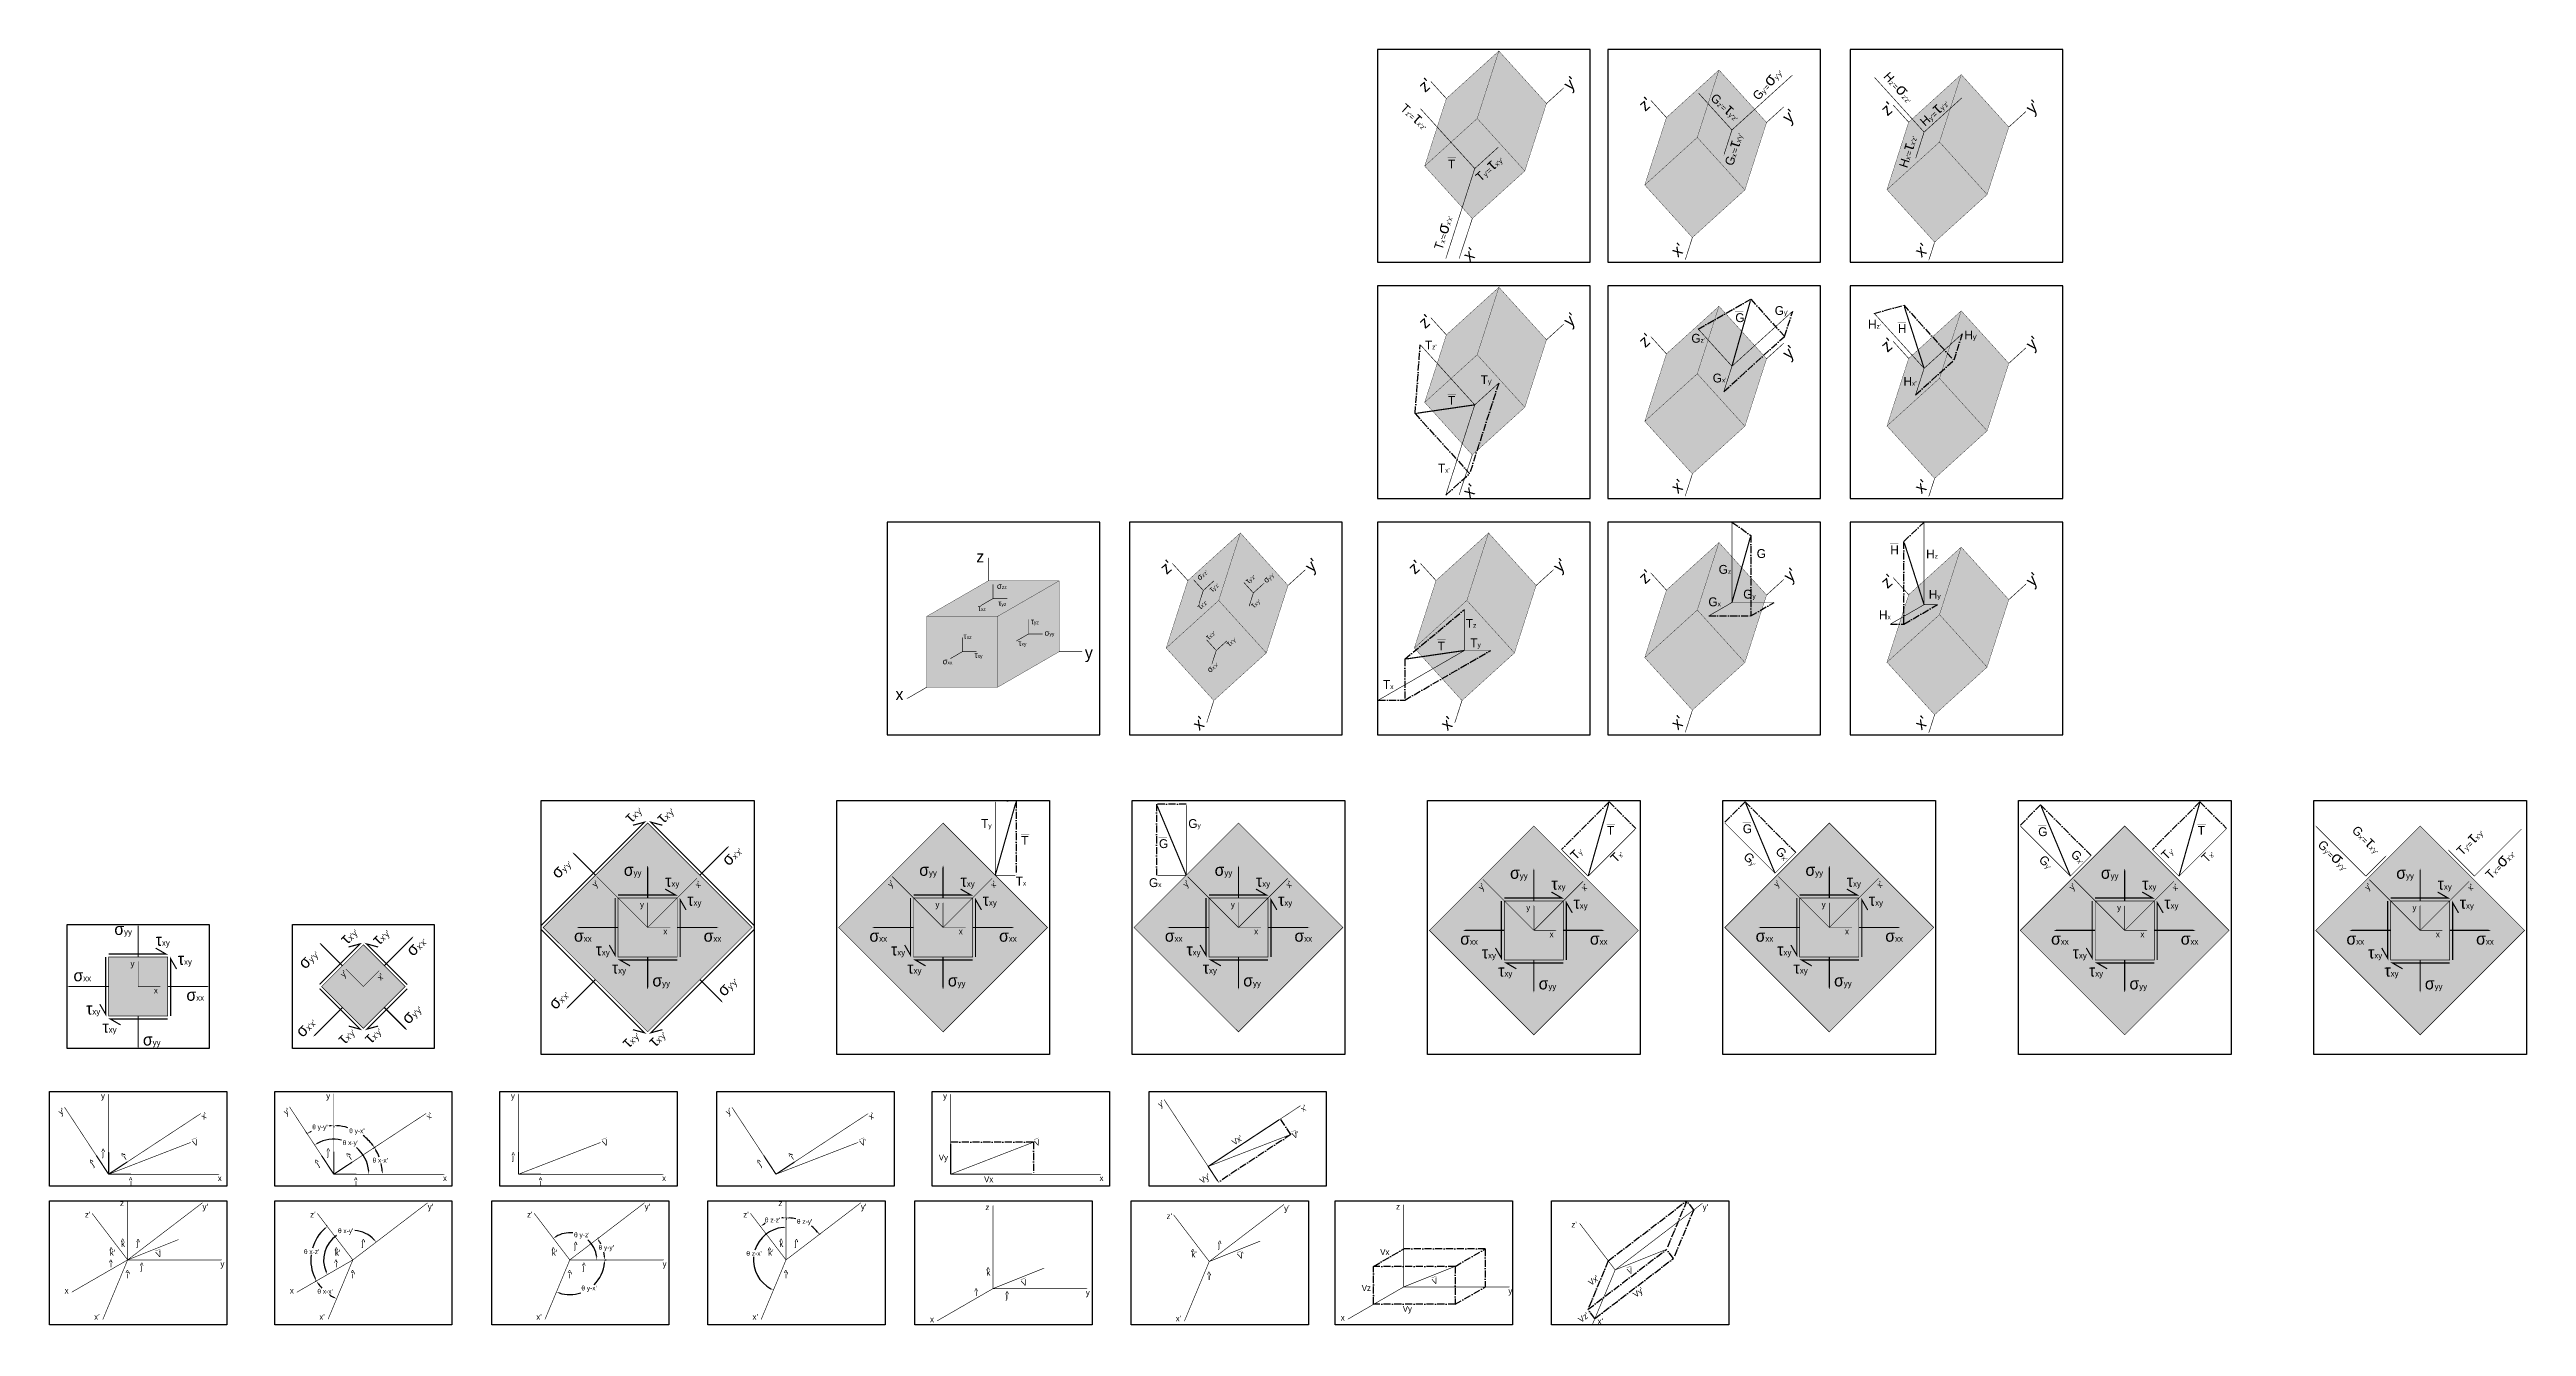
# Model space of a CAD drawing. Header units: millimetres. Extents: x 568 to 2664, y 62 to 1143.
import ezdxf

# ---------------------------------------------------------------- set-up
doc = ezdxf.new("R2010")
doc.units = ezdxf.units.MM
doc.header["$LTSCALE"] = 0.5
doc.linetypes.add('ACAD_ISO10W100', pattern=[18, 12, -3, 0, -3])
doc.layers.add('t3', color=1, linetype='Continuous', plot=False)
doc.styles.add('ComciSans', font='comic.ttf')
doc.styles.get("Standard").update_dxf_attribs({"font": 'arial.ttf'})
doc.styles.add('SímbolosJuan', font='symbol.ttf')
doc.dimstyles.new('ISO-25', dxfattribs={"dimtxt": 2.5, "dimasz": 2.5, "dimexe": 1.25, "dimexo": 0.625, "dimtad": 1, "dimtih": 1, "dimtoh": 1, "dimtxsty": 'Standard', "dimcen": 2.5, "dimadec": 0, "dimazin": 0, "dimtfac": 1, "dimtmove": 0, "dimatfit": 3, "dimfxl": 1, "dimarcsym": 0})

# ---------------------------------------------------------------- blocks, each defined once
blk = doc.blocks.new('*D2')
at = {"color": 0, "lineweight": -2, "transparency": 16777216}
for start, end in [(77.5061, 118.5026), (4.8392, 49.7661)]:
    blk.add_arc((808.7, 190.6), 29.6, start, end, dxfattribs=at)
at = {"color": 0, "transparency": 16777216}
for points in [[(794.8, 216.3), (794.3, 217), (792.4, 215.3)], [(838.6, 193.1), (837.8, 193.1), (838.3, 190.6)]]:
    blk.add_solid(points, dxfattribs=at)
at = {"layer": 'Defpoints', "color": 0, "transparency": 16777216}
for p in [(792.4, 215.3), (831, 210.1), (808.7, 190.6), (808.7, 190.6), (838.3, 190.6)]:
    blk.add_point(p, dxfattribs=at)
at = {"color": 0, "transparency": 16777216, "insert": (822.7, 216.7), "char_height": 2, "attachment_point": 5}
blk.add_mtext("{\\fSymbol|b0|i0|c2|p18;\\H2x;q \\fComic Sans MS|b0|i0|c0|p66;x-y'}", dxfattribs=at)
blk = doc.blocks.new('*D3')
at = {"color": 0, "lineweight": -2, "transparency": 16777216}
blk.add_line((843.5, 213.5), (844, 213.9), dxfattribs=at)
for start, end in [(20.6999, 29.8533), (3.4885, 12.7252)]:
    blk.add_arc((808.7, 190.6), 41.1, start, end, dxfattribs=at)
at = {"color": 0, "transparency": 16777216}
for points in [[(843.9, 210.8), (844.7, 211.3), (843, 213.2)], [(850.1, 193.1), (849.3, 193.1), (849.8, 190.6)]]:
    blk.add_solid(points, dxfattribs=at)
at = {"layer": 'Defpoints', "color": 0, "transparency": 16777216}
for p in [(843, 213.2), (808.7, 190.6), (808.7, 190.6), (849, 198.5), (849.8, 190.6)]:
    blk.add_point(p, dxfattribs=at)
at = {"color": 0, "transparency": 16777216, "insert": (848, 202.4), "char_height": 2, "attachment_point": 5}
blk.add_mtext("{\\fSymbol|b0|i0|c2|p18;\\H2x;q \\fComic Sans MS|b0|i0|c0|p66;x-x'}", dxfattribs=at)
blk = doc.blocks.new('*D4')
at = {"color": 0, "lineweight": -2, "transparency": 16777216}
for p, q in [((808.7, 231), (808.7, 230.4)), ((842.5, 212.8), (841.9, 212.5))]:
    blk.add_line(p, q, dxfattribs=at)
for start, end in [(73.2407, 86.5111), (36.8308, 52.7496)]:
    blk.add_arc((808.7, 190.6), 41.1, start, end, dxfattribs=at)
at = {"color": 0, "transparency": 16777216}
for points in [[(811.2, 231.2), (811.2, 232), (808.7, 231.7)], [(841.9, 215.5), (841.2, 215), (843, 213.2)]]:
    blk.add_solid(points, dxfattribs=at)
at = {"layer": 'Defpoints', "color": 0, "transparency": 16777216}
for p in [(808.7, 231.7), (833.8, 223.1), (843, 213.2), (808.7, 190.6)]:
    blk.add_point(p, dxfattribs=at)
at = {"color": 0, "transparency": 16777216, "insert": (828.2, 226.7), "char_height": 2, "attachment_point": 5}
blk.add_mtext("{\\fSymbol|b0|i0|c2|p18;\\H2x;q \\fComic Sans MS|b0|i0|c0|p66;y-x'}", dxfattribs=at)
blk = doc.blocks.new('*D5')
at = {"color": 0, "lineweight": -2, "transparency": 16777216}
for p, q in [((808.7, 231), (808.7, 230.4)), ((785.8, 225.4), (785.4, 225.9))]:
    blk.add_line(p, q, dxfattribs=at)
for start, end in [(93.491, 96.0444), (117.9337, 119.8509)]:
    blk.add_arc((808.7, 190.6), 41, start, end, dxfattribs=at)
at = {"color": 0, "transparency": 16777216}
for points in [[(806.2, 232), (806.2, 231.2), (808.7, 231.6)], [(788.5, 225.8), (788, 226.6), (786.1, 224.9)]]:
    blk.add_solid(points, dxfattribs=at)
at = {"layer": 'Defpoints', "color": 0, "transparency": 16777216}
for p in [(800.8, 230.9), (808.7, 231.6), (786.1, 224.9), (808.7, 190.6)]:
    blk.add_point(p, dxfattribs=at)
at = {"color": 0, "transparency": 16777216, "insert": (796.9, 229.9), "char_height": 2, "attachment_point": 5}
blk.add_mtext("{\\fSymbol|b0|i0|c2|p18;\\H2x;q \\fComic Sans MS|b0|i0|c0|p66;y-y'}", dxfattribs=at)
blk = doc.blocks.new('*D7')
at = {"color": 0, "lineweight": -2, "transparency": 16777216}
for p, q in [((802.8, 146.8), (802.4, 147.3)), ((793.5, 100), (792.9, 99.7))]:
    blk.add_line(p, q, dxfattribs=at)
for start, end in [(131.4, 164.0779), (173.2211, 205.9722)]:
    blk.add_arc((824.8, 118.1), 35.6, start, end, dxfattribs=at)
at = {"color": 0, "transparency": 16777216}
for points in [[(801, 145.1), (801.5, 144.4), (803.2, 146.3)], [(793.2, 102.7), (792.4, 102.3), (794, 100.3)]]:
    blk.add_solid(points, dxfattribs=at)
at = {"layer": 'Defpoints', "color": 0, "transparency": 16777216}
for p in [(792.6, 133.1), (803.2, 146.3), (824.8, 118.1), (794, 100.3)]:
    blk.add_point(p, dxfattribs=at)
at = {"color": 0, "transparency": 16777216, "insert": (789.9, 125), "char_height": 2, "attachment_point": 5}
blk.add_mtext("{\\fSymbol|b0|i0|c2|p18;\\H2x;q \\fComic Sans MS|b0|i0|c0|p66;x-z'}", dxfattribs=at)
blk = doc.blocks.new('*D8')
at = {"color": 0, "lineweight": -2, "transparency": 16777216}
for start, end in [(123.6861, 204.2205), (43.1517, 86.4441)]:
    blk.add_arc((824.8, 118.1), 24.8, start, end, dxfattribs=at)
at = {"color": 0, "transparency": 16777216}
for points in [[(843.2, 135.3), (842.6, 134.8), (844.5, 133.1)], [(802.5, 108.1), (801.8, 107.7), (803.3, 105.7)]]:
    blk.add_solid(points, dxfattribs=at)
at = {"layer": 'Defpoints', "color": 0, "transparency": 16777216}
for p in [(884.4, 163.6), (802.8, 129.5), (803.3, 105.7), (824.8, 118.1), (824.8, 118.1)]:
    blk.add_point(p, dxfattribs=at)
at = {"color": 0, "transparency": 16777216, "insert": (818.7, 142.1), "char_height": 2, "attachment_point": 5}
blk.add_mtext("{\\fSymbol|b0|i0|c2|p18;\\H2x;q \\fComic Sans MS|b0|i0|c0|p66;x-y'}", dxfattribs=at)
blk = doc.blocks.new('*D9')
at = {"color": 0, "lineweight": -2, "transparency": 16777216}
for start, end in [(314.4057, 355.125), (252.2472, 288.2362)]:
    blk.add_arc((1008.4, 118.1), 29.4, start, end, dxfattribs=at)
at = {"color": 0, "transparency": 16777216}
for points in [[(1037.3, 115.6), (1038.1, 115.5), (1037.8, 118.1)], [(999.3, 89.7), (999.6, 90.5), (997.1, 90.9)]]:
    blk.add_solid(points, dxfattribs=at)
at = {"layer": 'Defpoints', "color": 0, "transparency": 16777216}
for p in [(1008.4, 118.1), (1008.4, 118.1), (1083.4, 118.1), (997.1, 90.9), (1015.9, 89.7)]:
    blk.add_point(p, dxfattribs=at)
at = {"color": 0, "transparency": 16777216, "insert": (1024.7, 93.6), "char_height": 2, "attachment_point": 5}
blk.add_mtext("{\\fSymbol|b0|i0|c2|p18;\\H2x;q \\fComic Sans MS|b0|i0|c0|p66;y-x'}", dxfattribs=at)
blk = doc.blocks.new('*D10')
at = {"color": 0, "lineweight": -2, "transparency": 16777216}
for p, q in [((1032.3, 136.4), (1032.8, 136.7)), ((1038.4, 118.1), (1039.1, 118.1))]:
    blk.add_line(p, q, dxfattribs=at)
for start, end in [(27.0271, 32.5175), (4.8547, 12.7102)]:
    blk.add_arc((1008.4, 118.1), 29.5, start, end, dxfattribs=at)
at = {"color": 0, "transparency": 16777216}
for points in [[(1032.9, 133.7), (1033.6, 134.2), (1031.8, 136)], [(1038.2, 120.6), (1037.4, 120.5), (1037.9, 118.1)]]:
    blk.add_solid(points, dxfattribs=at)
at = {"layer": 'Defpoints', "color": 0, "transparency": 16777216}
for p in [(1031.8, 136), (1035.2, 130.5), (1008.4, 118.1), (1037.8, 118.1)]:
    blk.add_point(p, dxfattribs=at)
at = {"color": 0, "transparency": 16777216, "insert": (1039.2, 128), "char_height": 2, "attachment_point": 5}
blk.add_mtext("{\\fSymbol|b0|i0|c2|p18;\\H2x;q \\fComic Sans MS|b0|i0|c0|p66;y-y'}", dxfattribs=at)
blk = doc.blocks.new('*D11')
at = {"color": 0, "lineweight": -2, "transparency": 16777216}
for start, end in [(83.3677, 121.1088), (6.2633, 48.1768)]:
    blk.add_arc((1008.4, 118.1), 22.9, start, end, dxfattribs=at)
at = {"color": 0, "transparency": 16777216}
for points in [[(996.8, 137.3), (996.3, 138), (994.5, 136.2)], [(1031.5, 120.6), (1030.7, 120.5), (1031.3, 118.1)]]:
    blk.add_solid(points, dxfattribs=at)
at = {"layer": 'Defpoints', "color": 0, "transparency": 16777216}
for p in [(994.5, 136.2), (1025.3, 133.5), (1008.4, 118.1), (1008.4, 118.1), (1035.9, 118.1)]:
    blk.add_point(p, dxfattribs=at)
at = {"color": 0, "transparency": 16777216, "insert": (1018.5, 138.6), "char_height": 2, "attachment_point": 5}
blk.add_mtext("{\\fSymbol|b0|i0|c2|p18;\\H2x;q \\fComic Sans MS|b0|i0|c0|p66;y-z'}", dxfattribs=at)
blk = doc.blocks.new('*D12')
at = {"color": 0, "lineweight": -2, "transparency": 16777216}
for start, end in [(119.6342, 123.3474), (94.0248, 96.2182)]:
    blk.add_arc((1191.4, 118.1), 35.6, start, end, dxfattribs=at)
at = {"color": 0, "transparency": 16777216}
for points in [[(1172, 147.5), (1171.6, 148.1), (1169.8, 146.4)], [(1188.9, 154), (1188.9, 153.2), (1191.4, 153.7)]]:
    blk.add_solid(points, dxfattribs=at)
at = {"layer": 'Defpoints', "color": 0, "transparency": 16777216}
for p in [(1183.7, 152.8), (1191.4, 153.7), (1169.8, 146.4), (1191.4, 118.1), (1191.4, 118.1)]:
    blk.add_point(p, dxfattribs=at)
at = {"color": 0, "transparency": 16777216, "insert": (1180, 151.8), "char_height": 2, "attachment_point": 5}
blk.add_mtext("{\\fSymbol|b0|i0|c2|p18;\\H2x;q \\fComic Sans MS|b0|i0|c0|p66;z-z'}", dxfattribs=at)
blk = doc.blocks.new('*D13')
at = {"color": 0, "lineweight": -2, "transparency": 16777216}
for p, q in [((1191.4, 153), (1191.4, 152.4)), ((1220.1, 140), (1220.6, 140.4))]:
    blk.add_line(p, q, dxfattribs=at)
for start, end in [(76.5534, 85.9742), (41.3979, 53.0523)]:
    blk.add_arc((1191.4, 118.1), 35.6, start, end, dxfattribs=at)
at = {"color": 0, "transparency": 16777216}
for points in [[(1193.8, 153.1), (1193.9, 154), (1191.4, 153.7)], [(1218.4, 141.9), (1217.7, 141.3), (1219.6, 139.7)]]:
    blk.add_solid(points, dxfattribs=at)
at = {"layer": 'Defpoints', "color": 0, "transparency": 16777216}
for p in [(1191.4, 153.7), (1211.8, 147.2), (1219.6, 139.7), (1191.4, 118.1)]:
    blk.add_point(p, dxfattribs=at)
at = {"color": 0, "transparency": 16777216, "insert": (1207.1, 150), "char_height": 2, "attachment_point": 5}
blk.add_mtext("{\\fSymbol|b0|i0|c2|p18;\\H2x;q \\fComic Sans MS|b0|i0|c0|p66;z-y'}", dxfattribs=at)
blk = doc.blocks.new('*D14')
at = {"color": 0, "lineweight": -2, "transparency": 16777216}
for start, end in [(95.1914, 162.7289), (174.5213, 242.1807)]:
    blk.add_arc((1191.4, 118.1), 27.6, start, end, dxfattribs=at)
at = {"color": 0, "transparency": 16777216}
for points in [[(1188.8, 146), (1188.9, 145.1), (1191.4, 145.7)], [(1178.7, 94), (1178.3, 93.3), (1180.7, 92.6)]]:
    blk.add_solid(points, dxfattribs=at)
at = {"layer": 'Defpoints', "color": 0, "transparency": 16777216}
for p in [(1191.4, 153.7), (1169.5, 134.9), (1191.4, 118.1), (1191.4, 118.1), (1177.7, 85.2)]:
    blk.add_point(p, dxfattribs=at)
at = {"color": 0, "transparency": 16777216, "insert": (1164.3, 123.5), "char_height": 2, "attachment_point": 5}
blk.add_mtext("{\\fSymbol|b0|i0|c2|p18;\\H2x;q \\fComic Sans MS|b0|i0|c0|p66;z-x'}", dxfattribs=at)
blk = doc.blocks.new('*D21')
at = {"color": 0, "lineweight": -2, "transparency": 16777216}
for start, end in [(214.0351, 222.3823), (235.9075, 243.3371)]:
    blk.add_arc((824.8, 118.1), 35.5, start, end, dxfattribs=at)
at = {"color": 0, "transparency": 16777216}
for points in [[(795, 98), (795.7, 98.4), (794, 100.3)], [(809, 86.7), (808.7, 86), (811.1, 85.3)]]:
    blk.add_solid(points, dxfattribs=at)
at = {"layer": 'Defpoints', "color": 0, "transparency": 16777216}
for p in [(824.8, 118.1), (824.8, 118.1), (794, 100.3), (798.6, 94.1), (811.1, 85.3)]:
    blk.add_point(p, dxfattribs=at)
at = {"color": 0, "transparency": 16777216, "insert": (801.3, 91.4), "char_height": 2, "attachment_point": 5}
blk.add_mtext("{\\fSymbol|b0|i0|c2|p18;\\H2x;q \\fComic Sans MS|b0|i0|c0|p66;x-x'}", dxfattribs=at)

msp = doc.modelspace()

# ---------------------------------------------------------------- hatches: boundary and pattern name
at = {"true_color": 0x939598, "transparency": 33554577}
h = msp.add_hatch(color=252, dxfattribs=at)
h.dxf.hatch_style = 1
h.paths.add_polyline_path([(1731.864, 1043.909), (1776.315, 1084.209), (1816.615, 1039.758), (1772.164, 999.458)])
h.paths.add_polyline_path([(1794.661, 1141.336), (1776.315, 1084.209), (1816.615, 1039.758), (1834.961, 1096.885)])
h.paths.add_polyline_path([(1731.864, 1043.909), (1776.315, 1084.209), (1794.661, 1141.336), (1750.21, 1101.036)])
h = msp.add_hatch(color=252, dxfattribs=at)
h.dxf.hatch_style = 1
h.paths.add_polyline_path([(1918.105, 1027.851), (1962.556, 1068.151), (2002.856, 1023.699), (1958.405, 983.399)])
h.paths.add_polyline_path([(1980.902, 1125.277), (1962.556, 1068.151), (2002.856, 1023.699), (2021.202, 1080.826)])
h.paths.add_polyline_path([(1918.105, 1027.851), (1962.556, 1068.151), (1980.902, 1125.277), (1936.451, 1084.977)])
h = msp.add_hatch(color=252, dxfattribs=at)
h.dxf.hatch_style = 1
h.paths.add_polyline_path([(2123.105, 1023.968), (2167.556, 1064.268), (2207.856, 1019.817), (2163.405, 979.517)])
h.paths.add_polyline_path([(2185.902, 1121.395), (2167.556, 1064.268), (2207.856, 1019.817), (2226.202, 1076.943)])
h.paths.add_polyline_path([(2123.105, 1023.968), (2167.556, 1064.268), (2185.902, 1121.395), (2141.451, 1081.095)])
h = msp.add_hatch(color=252, dxfattribs=at)
h.dxf.hatch_style = 1
h.paths.add_polyline_path([(1731.864, 843.909), (1776.315, 884.209), (1816.615, 839.758), (1772.164, 799.458)])
h.paths.add_polyline_path([(1794.661, 941.336), (1776.315, 884.209), (1816.615, 839.758), (1834.961, 896.885)])
h.paths.add_polyline_path([(1731.864, 843.909), (1776.315, 884.209), (1794.661, 941.336), (1750.21, 901.036)])
h = msp.add_hatch(color=252, dxfattribs=at)
h.dxf.hatch_style = 1
h.paths.add_polyline_path([(1918.105, 827.851), (1962.556, 868.151), (2002.856, 823.699), (1958.405, 783.399)])
h.paths.add_polyline_path([(1980.902, 925.277), (1962.556, 868.151), (2002.856, 823.699), (2021.202, 880.826)])
h.paths.add_polyline_path([(1918.105, 827.851), (1962.556, 868.151), (1980.902, 925.277), (1936.451, 884.977)])
h = msp.add_hatch(color=252, dxfattribs=at)
h.dxf.hatch_style = 1
h.paths.add_polyline_path([(2123.105, 823.968), (2167.556, 864.268), (2207.856, 819.817), (2163.405, 779.517)])
h.paths.add_polyline_path([(2185.902, 921.395), (2167.556, 864.268), (2207.856, 819.817), (2226.202, 876.943)])
h.paths.add_polyline_path([(2123.105, 823.968), (2167.556, 864.268), (2185.902, 921.395), (2141.451, 881.095)])
h = msp.add_hatch(color=252, dxfattribs=at)
h.dxf.hatch_style = 1
h.paths.add_polyline_path([(1513.105, 635.968), (1557.556, 676.268), (1597.856, 631.817), (1553.405, 591.517)])
h.paths.add_polyline_path([(1575.902, 733.395), (1557.556, 676.268), (1597.856, 631.817), (1616.202, 688.944)])
h.paths.add_polyline_path([(1513.105, 635.968), (1557.556, 676.268), (1575.902, 733.395), (1531.451, 693.095)])
h = msp.add_hatch(color=252, dxfattribs=at)
h.dxf.hatch_style = 1
h.paths.add_polyline_path([(1723.105, 635.968), (1767.556, 676.268), (1807.856, 631.817), (1763.405, 591.517)])
h.paths.add_polyline_path([(1785.902, 733.395), (1767.556, 676.268), (1807.856, 631.817), (1826.202, 688.944)])
h.paths.add_polyline_path([(1723.105, 635.968), (1767.556, 676.268), (1785.902, 733.395), (1741.451, 693.095)])
h = msp.add_hatch(color=252, dxfattribs=at)
h.dxf.hatch_style = 1
h.paths.add_polyline_path([(1918.105, 627.851), (1962.556, 668.151), (2002.856, 623.699), (1958.405, 583.399)])
h.paths.add_polyline_path([(1980.902, 725.277), (1962.556, 668.151), (2002.856, 623.699), (2021.202, 680.826)])
h.paths.add_polyline_path([(1918.105, 627.851), (1962.556, 668.151), (1980.902, 725.277), (1936.451, 684.977)])
h = msp.add_hatch(color=252, dxfattribs=at)
h.dxf.hatch_style = 1
h.paths.add_polyline_path([(2123.105, 623.968), (2167.556, 664.268), (2207.856, 619.817), (2163.405, 579.517)])
h.paths.add_polyline_path([(2185.902, 721.395), (2167.556, 664.268), (2207.856, 619.817), (2226.202, 676.943)])
h.paths.add_polyline_path([(2123.105, 623.968), (2167.556, 664.268), (2185.902, 721.395), (2141.451, 681.095)])
h = msp.add_hatch(color=252, dxfattribs=at)
h.dxf.hatch_style = 1
h.paths.add_polyline_path([(1310.579, 662.856), (1370.579, 662.856), (1370.579, 602.856), (1310.579, 602.856)])
h.paths.add_polyline_path([(1422.541, 692.856), (1370.579, 662.856), (1370.579, 602.856), (1422.541, 632.856)])
h.paths.add_polyline_path([(1310.579, 662.856), (1370.579, 662.856), (1422.541, 692.856), (1362.541, 692.856)])
at = {"true_color": 0x939598, "transparency": 33554516}
h = msp.add_hatch(color=252, dxfattribs=at)
h.dxf.hatch_style = 1
h.paths.add_polyline_path([(985.89, 399.451), (1074.278, 487.839), (1162.666, 399.451), (1074.278, 311.062)])
h = msp.add_hatch(color=252, dxfattribs=at)
h.dxf.hatch_style = 1
h.paths.add_polyline_path([(1235.89, 399.451), (1324.278, 487.839), (1412.666, 399.451), (1324.278, 311.062)])
h = msp.add_hatch(color=252, dxfattribs=at)
h.dxf.hatch_style = 1
h.paths.add_polyline_path([(1485.89, 399.451), (1574.278, 487.839), (1662.666, 399.451), (1574.278, 311.062)])
h = msp.add_hatch(color=252, dxfattribs=at)
h.dxf.hatch_style = 1
h.paths.add_polyline_path([(1735.89, 396.951), (1824.278, 485.339), (1912.666, 396.951), (1824.278, 308.562)])
h = msp.add_hatch(color=252, dxfattribs=at)
h.dxf.hatch_style = 1
h.paths.add_polyline_path([(1985.89, 399.451), (2074.278, 487.839), (2162.666, 399.451), (2074.278, 311.062)])
h = msp.add_hatch(color=252, dxfattribs=at)
h.dxf.hatch_style = 1
h.paths.add_polyline_path([(2235.89, 396.951), (2324.278, 485.339), (2412.666, 396.951), (2324.278, 308.562)])
h = msp.add_hatch(color=252, dxfattribs=at)
h.dxf.hatch_style = 1
h.paths.add_polyline_path([(2485.89, 396.951), (2574.278, 485.339), (2662.666, 396.951), (2574.278, 308.562)])
at = {"true_color": 0x939598, "transparency": 33554664}
h = msp.add_hatch(color=252, dxfattribs=at)
h.dxf.hatch_style = 1
h.paths.add_polyline_path([(1049.278, 424.451), (1099.278, 424.451), (1099.278, 374.451), (1049.278, 374.451)])
h = msp.add_hatch(color=252, dxfattribs=at)
h.dxf.hatch_style = 1
h.paths.add_polyline_path([(1299.278, 424.451), (1349.278, 424.451), (1349.278, 374.451), (1299.278, 374.451)])
h = msp.add_hatch(color=252, dxfattribs=at)
h.dxf.hatch_style = 1
h.paths.add_polyline_path([(1549.278, 424.451), (1599.278, 424.451), (1599.278, 374.451), (1549.278, 374.451)])
h = msp.add_hatch(color=252, dxfattribs=at)
h.dxf.hatch_style = 1
h.paths.add_polyline_path([(1799.278, 421.951), (1849.278, 421.951), (1849.278, 371.951), (1799.278, 371.951)])
h = msp.add_hatch(color=252, dxfattribs=at)
h.dxf.hatch_style = 1
h.paths.add_polyline_path([(2049.278, 424.451), (2099.278, 424.451), (2099.278, 374.451), (2049.278, 374.451)])
h = msp.add_hatch(color=252, dxfattribs=at)
h.dxf.hatch_style = 1
h.paths.add_polyline_path([(2299.278, 421.951), (2349.278, 421.951), (2349.278, 371.951), (2299.278, 371.951)])
h = msp.add_hatch(color=252, dxfattribs=at)
h.dxf.hatch_style = 1
h.paths.add_polyline_path([(2549.278, 421.951), (2599.278, 421.951), (2599.278, 371.951), (2549.278, 371.951)])
at = {"true_color": 0xc7c8ca, "transparency": 33554618}
h = msp.add_hatch(color=9, dxfattribs=at)
h.dxf.hatch_style = 1
h.paths.add_polyline_path([(798.332, 349.451), (833.687, 384.806), (869.043, 349.451), (833.687, 314.095)])
h = msp.add_hatch(color=9, dxfattribs=at)
h.dxf.hatch_style = 1
h.paths.add_polyline_path([(618.097, 374.451), (668.097, 374.451), (668.097, 324.451), (618.097, 324.451)])

# ---------------------------------------------------------------- linework, layer by layer
at = {"linetype": 'ACAD_ISO10W100'}
for p, q in [((1963.32, 905.99), (2007.896, 931.245)), ((2007.896, 931.245), (2036.455, 899.743)), ((2112.284, 919.25), (2137.393, 926.119)), ((2137.393, 926.119), (2179.613, 879.55)), ((2036.455, 899.743), (2043.323, 921.128)), ((2186.814, 901.975), (2179.613, 879.55)), ((1723.751, 834.485), (1728.104, 892.722)), ((1985.011, 853.104), (2036.455, 899.743)), ((1794.483, 860.186), (1769.887, 783.598)), ((2147.302, 850.257), (2179.613, 879.55)), ((1723.751, 834.485), (1769.887, 783.598)), ((1749.644, 765.245), (1769.887, 783.598)), ((1991.879, 742.56), (2007.896, 731.245)), ((2137.393, 726.119), (2154.503, 742.56)), ((2007.896, 731.245), (2007.896, 663.173)), ((2137.393, 656.24), (2137.393, 726.119)), ((2007.896, 663.173), (2027.495, 674.488)), ((2137.393, 656.24), (2165.87, 672.681)), ((1714.992, 626.544), (1765.481, 668.53)), ((1972.28, 663.173), (2007.896, 663.173)), ((2126.026, 656.24), (2137.393, 656.24)), ((1714.992, 591.907), (1787.713, 633.893)), ((1714.992, 626.544), (1714.992, 591.907)), ((1692.76, 591.907), (1714.992, 591.907)), ((1386.216, 506.519), (1368.472, 506.519)), ((1386.216, 506.519), (1386.216, 443.645)), ((1504.845, 503.902), (1504.845, 443.645)), ((1530.084, 503.902), (1504.845, 503.902)), ((1887.983, 505.786), (1847.675, 465.478)), ((1887.983, 505.786), (1910.549, 483.221)), ((2003.077, 505.67), (1985.568, 488.161)), ((2003.077, 505.67), (2045.825, 462.922)), ((2253.077, 503.17), (2235.568, 485.661)), ((2253.077, 503.17), (2295.825, 460.422)), ((2387.983, 505.786), (2347.675, 465.478)), ((2387.983, 505.786), (2410.549, 483.221)), ((1618.561, 224.235), (1609.869, 237.446)), ((1400.696, 217.69), (1330.757, 217.69)), ((1400.696, 217.69), (1400.696, 190.606)), ((1618.561, 224.235), (1557.314, 183.939)), ((1887.208, 117.29), (1953.661, 168.046)), ((1953.661, 168.046), (1936.556, 127.009)), ((1959.529, 160.364), (1953.661, 168.046)), ((1959.529, 160.364), (1942.423, 119.327)), ((1688.618, 112.609), (1714.148, 127.349)), ((1783.157, 127.349), (1714.148, 127.349)), ((1757.627, 112.609), (1783.157, 127.349)), ((1783.157, 127.349), (1783.157, 95.208)), ((1870.103, 76.254), (1936.556, 127.009)), ((1942.423, 119.327), (1936.556, 127.009)), ((1757.627, 112.609), (1688.618, 112.609)), ((1688.618, 80.468), (1688.618, 112.609)), ((1757.627, 112.609), (1757.627, 80.468)), ((1887.208, 117.29), (1870.103, 76.254)), ((1875.971, 68.571), (1942.423, 119.327)), ((1757.627, 80.468), (1783.157, 95.208)), ((1757.627, 80.468), (1688.618, 80.468)), ((1875.971, 68.571), (1870.103, 76.254))]:
    msp.add_line(p, q, dxfattribs=at)
for points, const_width in [([(1731.864, 1043.909), (1776.315, 1084.209), (1794.661, 1141.336), (1750.21, 1101.036)], 0.25), ([(1794.661, 1141.336), (1776.315, 1084.209), (1816.615, 1039.758), (1834.961, 1096.885)], 0.25), ([(1918.105, 1027.851), (1962.556, 1068.151), (1980.902, 1125.277), (1936.451, 1084.977)], 0.25), ([(1980.902, 1125.277), (1962.556, 1068.151), (2002.856, 1023.699), (2021.202, 1080.826)], 0.25), ([(2123.105, 1023.968), (2167.556, 1064.268), (2185.902, 1121.395), (2141.451, 1081.095)], 0.25), ([(2185.902, 1121.395), (2167.556, 1064.268), (2207.856, 1019.817), (2226.202, 1076.943)], 0.25), ([(1731.864, 1043.909), (1776.315, 1084.209), (1816.615, 1039.758), (1772.164, 999.458)], 0.25), ([(1918.105, 1027.851), (1962.556, 1068.151), (2002.856, 1023.699), (1958.405, 983.399)], 0.25), ([(2123.105, 1023.968), (2167.556, 1064.268), (2207.856, 1019.817), (2163.405, 979.517)], 0.25), ([(1731.864, 843.909), (1776.315, 884.209), (1794.661, 941.336), (1750.21, 901.036)], 0.25), ([(1794.661, 941.336), (1776.315, 884.209), (1816.615, 839.758), (1834.961, 896.885)], 0.25), ([(1918.105, 827.851), (1962.556, 868.151), (1980.902, 925.277), (1936.451, 884.977)], 0.25), ([(1980.902, 925.277), (1962.556, 868.151), (2002.856, 823.699), (2021.202, 880.826)], 0.25), ([(2123.105, 823.968), (2167.556, 864.268), (2185.902, 921.395), (2141.451, 881.095)], 0.25), ([(2185.902, 921.395), (2167.556, 864.268), (2207.856, 819.817), (2226.202, 876.943)], 0.25), ([(1731.864, 843.909), (1776.315, 884.209), (1816.615, 839.758), (1772.164, 799.458)], 0.25), ([(1918.105, 827.851), (1962.556, 868.151), (2002.856, 823.699), (1958.405, 783.399)], 0.25), ([(2123.105, 823.968), (2167.556, 864.268), (2207.856, 819.817), (2163.405, 779.517)], 0.25), ([(1513.105, 635.968), (1557.556, 676.268), (1575.902, 733.395), (1531.451, 693.095)], 0.25), ([(1723.105, 635.968), (1767.556, 676.268), (1785.902, 733.395), (1741.451, 693.095)], 0.25), ([(1575.902, 733.395), (1557.556, 676.268), (1597.856, 631.817), (1616.202, 688.944)], 0.25), ([(1785.902, 733.395), (1767.556, 676.268), (1807.856, 631.817), (1826.202, 688.944)], 0.25), ([(1918.105, 627.851), (1962.556, 668.151), (1980.902, 725.277), (1936.451, 684.977)], 0.25), ([(1980.902, 725.277), (1962.556, 668.151), (2002.856, 623.699), (2021.202, 680.826)], 0.25), ([(2123.105, 623.968), (2167.556, 664.268), (2185.902, 721.395), (2141.451, 681.095)], 0.25), ([(2185.902, 721.395), (2167.556, 664.268), (2207.856, 619.817), (2226.202, 676.943)], 0.25), ([(1310.579, 662.856), (1370.579, 662.856), (1422.541, 692.856), (1362.541, 692.856)], 0.25), ([(1422.541, 692.856), (1370.579, 662.856), (1370.579, 602.856), (1422.541, 632.856)], 0.25), ([(1513.105, 635.968), (1557.556, 676.268), (1597.856, 631.817), (1553.405, 591.517)], 0.25), ([(1723.105, 635.968), (1767.556, 676.268), (1807.856, 631.817), (1763.405, 591.517)], 0.25), ([(1310.579, 662.856), (1370.579, 662.856), (1370.579, 602.856), (1310.579, 602.856)], 0.25), ([(1918.105, 627.851), (1962.556, 668.151), (2002.856, 623.699), (1958.405, 583.399)], 0.25), ([(2123.105, 623.968), (2167.556, 664.268), (2207.856, 619.817), (2163.405, 579.517)], 0.25), ([(985.89, 399.451), (1074.278, 487.839), (1162.666, 399.451), (1074.278, 311.062)], 0.5), ([(1235.89, 399.451), (1324.278, 487.839), (1412.666, 399.451), (1324.278, 311.062)], 0.5), ([(1485.89, 399.451), (1574.278, 487.839), (1662.666, 399.451), (1574.278, 311.062)], 0.5), ([(1735.89, 396.951), (1824.278, 485.339), (1912.666, 396.951), (1824.278, 308.562)], 0.5), ([(1985.89, 399.451), (2074.278, 487.839), (2162.666, 399.451), (2074.278, 311.062)], 0.5), ([(2235.89, 396.951), (2324.278, 485.339), (2412.666, 396.951), (2324.278, 308.562)], 0.5), ([(2485.89, 396.951), (2574.278, 485.339), (2662.666, 396.951), (2574.278, 308.562)], 0.5), ([(1049.278, 424.451), (1099.278, 424.451), (1099.278, 374.451), (1049.278, 374.451)], 0.5), ([(1299.278, 424.451), (1349.278, 424.451), (1349.278, 374.451), (1299.278, 374.451)], 0.5), ([(1549.278, 424.451), (1599.278, 424.451), (1599.278, 374.451), (1549.278, 374.451)], 0.5), ([(1799.278, 421.951), (1849.278, 421.951), (1849.278, 371.951), (1799.278, 371.951)], 0.5), ([(2049.278, 424.451), (2099.278, 424.451), (2099.278, 374.451), (2049.278, 374.451)], 0.5), ([(2299.278, 421.951), (2349.278, 421.951), (2349.278, 371.951), (2299.278, 371.951)], 0.5), ([(2549.278, 421.951), (2599.278, 421.951), (2599.278, 371.951), (2549.278, 371.951)], 0.5), ([(798.332, 349.451), (833.687, 384.806), (869.043, 349.451), (833.687, 314.095)], 0.5), ([(618.097, 374.451), (668.097, 374.451), (668.097, 324.451), (618.097, 324.451)], 0.5)]:
    msp.add_lwpolyline(points, close=True, dxfattribs=dict(const_width=const_width))
for points in [[(1750.21, 1101.036, 0.5, 0.5, 0), (1740.135, 1112.149, 3, 0, 0), (1736.776, 1115.853, 0, 0, 0)], [(1834.961, 1096.885, 0.5, 0.5, 0), (1846.074, 1106.96, 3, 0, 0), (1849.778, 1110.318, 0, 0, 0)], [(2043.323, 1121.128, 0, 2.5, 0), (2039.619, 1117.77, 0.5, 0.5, 0), (1991.879, 1074.488, 0.5, 0.5, 0)], [(2112.284, 1119.25, 0, 2.5, 0), (2115.642, 1115.546, 0.5, 0.5, 0), (2154.503, 1072.681, 0.5, 0.5, 0)], [(1728.104, 1092.722, 0, 2.5, 0), (1731.462, 1089.017, 0.5, 0.5, 0), (1774.24, 1041.834, 0.5, 0.5, 0)], [(1936.451, 1084.977, 0.5, 0.5, 0), (1926.376, 1096.09, 3, 0, 0), (1923.017, 1099.794, 0, 0, 0)], [(1963.32, 1105.99, 0, 2.5, 0), (1966.678, 1102.285, 0.5, 0.5, 0), (1991.879, 1074.488, 0.5, 0.5, 0)], [(2021.202, 1080.826, 0.5, 0.5, 0), (2032.315, 1090.901, 3, 0, 0), (2036.019, 1094.259, 0, 0, 0)], [(2141.451, 1081.095, 0.5, 0.5, 0), (2131.376, 1092.207, 3, 0, 0), (2128.017, 1095.912, 0, 0, 0)], [(2186.814, 1101.975, 0, 2.5, 0), (2183.11, 1098.616, 0.5, 0.5, 0), (2154.503, 1072.681, 0.5, 0.5, 0)], [(2226.202, 1076.943, 0.5, 0.5, 0), (2237.315, 1087.018, 3, 0, 0), (2241.019, 1090.377, 0, 0, 0)], [(1985.011, 1053.104, 0, 2.5, 0), (1986.54, 1057.864, 0.5, 0.5, 0), (1991.879, 1074.488, 0.5, 0.5, 0)], [(2147.302, 1050.257, 0, 2.5, 0), (2148.831, 1055.017, 0.5, 0.5, 0), (2154.503, 1072.681, 0.5, 0.5, 0)], [(1751.353, 1050.949, 0.25, 0.25, 0), (1757.139, 1050.949, 1, 0, 0), (1758.639, 1050.949, 0, 0, 0)], [(1794.483, 1060.186, 0, 2.5, 0), (1790.778, 1056.828, 0.5, 0.5, 0), (1774.24, 1041.834, 0.5, 0.5, 0)], [(1749.644, 965.245, 0, 2.5, 0), (1751.172, 970.005, 0.5, 0.5, 0), (1774.24, 1041.834, 0.5, 0.5, 0)], [(1772.164, 999.458, 0.5, 0.5, 0), (1762.518, 970.136, 3, 0, 0), (1760.989, 965.376, 0, 0, 0)], [(1958.405, 983.399, 0.5, 0.5, 0), (1953.819, 969.118, 3, 0, 0), (1952.29, 964.357, 0, 0, 0)], [(2163.405, 979.517, 0.5, 0.5, 0), (2159.97, 968.821, 3, 0, 0), (2158.441, 964.061, 0, 0, 0)], [(1991.879, 874.488, 1, 1, 0), (2005.18, 921.621, 5, 0, 0), (2007.896, 931.245, 0, 0, 0)], [(2043.323, 921.128, 0, 2.5, 0), (2039.619, 917.77, 0.5, 0.5, 0), (1991.879, 874.488, 0.5, 0.5, 0)], [(2154.503, 872.681, 1, 1, 0), (2140.442, 916.595, 5, 0, 0), (2137.393, 926.119, 0, 0, 0)], [(1750.21, 901.036, 0.5, 0.5, 0), (1740.135, 912.149, 3, 0, 0), (1736.776, 915.853, 0, 0, 0)], [(1834.961, 896.885, 0.5, 0.5, 0), (1846.074, 906.96, 3, 0, 0), (1849.778, 910.318, 0, 0, 0)], [(1963.32, 905.99, 0, 2.5, 0), (1966.678, 902.285, 0.5, 0.5, 0), (1991.879, 874.488, 0.5, 0.5, 0)], [(1994.522, 920.893, 0.25, 0.25, 0), (2000.309, 920.893, 1, 0, 0), (2001.809, 920.893, 0, 0, 0)], [(2112.284, 919.25, 0, 2.5, 0), (2115.642, 915.546, 0.5, 0.5, 0), (2154.503, 872.681, 0.5, 0.5, 0)], [(2132.102, 911.702, 0.25, 0.25, 0), (2137.889, 911.702, 1, 0, 0), (2139.389, 911.702, 0, 0, 0)], [(2186.814, 901.975, 0, 2.5, 0), (2183.11, 898.616, 0.5, 0.5, 0), (2154.503, 872.681, 0.5, 0.5, 0)], [(1728.104, 892.722, 0, 2.5, 0), (1731.462, 889.017, 0.5, 0.5, 0), (1774.24, 841.834, 0.5, 0.5, 0)], [(1936.451, 884.977, 0.5, 0.5, 0), (1926.376, 896.09, 3, 0, 0), (1923.017, 899.794, 0, 0, 0)], [(2021.202, 880.826, 0.5, 0.5, 0), (2032.315, 890.901, 3, 0, 0), (2036.019, 894.259, 0, 0, 0)], [(2141.451, 881.095, 0.5, 0.5, 0), (2131.376, 892.207, 3, 0, 0), (2128.017, 895.912, 0, 0, 0)], [(2226.202, 876.943, 0.5, 0.5, 0), (2237.315, 887.018, 3, 0, 0), (2241.019, 890.377, 0, 0, 0)], [(1794.483, 860.186, 0, 2.5, 0), (1790.778, 856.828, 0.5, 0.5, 0), (1774.24, 841.834, 0.5, 0.5, 0)], [(1985.011, 853.104, 0, 2.5, 0), (1986.54, 857.864, 0.5, 0.5, 0), (1991.879, 874.488, 0.5, 0.5, 0)], [(2147.302, 850.257, 0, 2.5, 0), (2148.831, 855.017, 0.5, 0.5, 0), (2154.503, 872.681, 0.5, 0.5, 0)], [(1774.24, 841.834, 1, 1, 0), (1733.647, 835.926, 5, 0, 0), (1723.751, 834.485, 0, 0, 0)], [(1749.644, 765.245, 0, 2.5, 0), (1751.172, 770.005, 0.5, 0.5, 0), (1774.24, 841.834, 0.5, 0.5, 0)], [(1751.353, 850.949, 0.25, 0.25, 0), (1757.139, 850.949, 1, 0, 0), (1758.639, 850.949, 0, 0, 0)], [(1772.164, 799.458, 0.5, 0.5, 0), (1762.518, 770.136, 3, 0, 0), (1760.989, 765.376, 0, 0, 0)], [(1958.405, 783.399, 0.5, 0.5, 0), (1953.819, 769.118, 3, 0, 0), (1952.29, 764.357, 0, 0, 0)], [(2163.405, 779.517, 0.5, 0.5, 0), (2159.97, 768.821, 3, 0, 0), (2158.441, 764.061, 0, 0, 0)], [(1991.879, 674.488, 1, 1, 0), (2005.18, 721.621, 5, 0, 0), (2007.896, 731.245, 0, 0, 0)], [(1991.879, 742.56, 0, 2.5, 0), (1991.879, 737.56, 0.5, 0.5, 0), (1991.879, 674.488, 0.5, 0.5, 0)], [(2154.503, 742.56, 0, 2.5, 0), (2154.503, 737.56, 0.5, 0.5, 0), (2154.503, 672.681, 0.5, 0.5, 0)], [(1362.541, 692.856, 0.5, 0.5, 0), (1362.541, 707.856, 3, 0, 0), (1362.541, 712.856, 0, 0, 0)], [(2012.623, 721.214, 0.25, 0.25, 0), (2018.41, 721.214, 1, 0, 0), (2019.91, 721.214, 0, 0, 0)], [(2125.71, 724.34, 0.25, 0.25, 0), (2131.496, 724.34, 1, 0, 0), (2132.996, 724.34, 0, 0, 0)], [(2154.503, 672.681, 1, 1, 0), (2140.442, 716.595, 5, 0, 0), (2137.393, 726.119, 0, 0, 0)], [(1366.56, 677.856, 0.5, 0.5, 0), (1366.56, 685.356, 3, 0, 0), (1366.56, 690.356, 0, 0, 0)], [(1531.451, 693.095, 0.5, 0.5, 0), (1521.376, 704.207, 3, 0, 0), (1518.017, 707.912, 0, 0, 0)], [(1544.503, 684.681, 0.5, 0.5, 0), (1539.466, 690.238, 3, 0, 0), (1536.108, 693.942, 0, 0, 0)], [(1544.503, 684.681, 0.5, 0.5, 0), (1550.06, 689.719, 3, 0, 0), (1553.764, 693.077, 0, 0, 0)], [(1586.879, 682.606, 0.5, 0.5, 0), (1581.842, 688.162, 3, 0, 0), (1578.483, 691.867, 0, 0, 0)], [(1586.879, 682.606, 0.5, 0.5, 0), (1592.435, 687.643, 3, 0, 0), (1596.14, 691.002, 0, 0, 0)], [(1616.202, 688.944, 0.5, 0.5, 0), (1627.315, 699.019, 3, 0, 0), (1631.019, 702.377, 0, 0, 0)], [(1741.451, 693.095, 0.5, 0.5, 0), (1731.376, 704.207, 3, 0, 0), (1728.017, 707.912, 0, 0, 0)], [(1826.202, 688.944, 0.5, 0.5, 0), (1837.315, 699.019, 3, 0, 0), (1841.019, 702.377, 0, 0, 0)], [(1936.451, 684.977, 0.5, 0.5, 0), (1926.376, 696.09, 3, 0, 0), (1923.017, 699.794, 0, 0, 0)], [(2021.202, 680.826, 0.5, 0.5, 0), (2032.315, 690.901, 3, 0, 0), (2036.019, 694.259, 0, 0, 0)], [(2141.451, 681.095, 0.5, 0.5, 0), (2131.376, 692.207, 3, 0, 0), (2128.017, 695.912, 0, 0, 0)], [(2226.202, 676.943, 0.5, 0.5, 0), (2237.315, 687.018, 3, 0, 0), (2241.019, 690.377, 0, 0, 0)], [(1366.56, 677.856, 0.5, 0.5, 0), (1360.065, 674.106, 2, 0, 0), (1355.735, 671.606, 0, 0, 0)], [(1366.56, 677.856, 0.5, 0.5, 0), (1374.06, 677.856, 3, 0, 0), (1379.06, 677.856, 0, 0, 0)], [(1544.503, 684.681, 0.5, 0.5, 0), (1542.21, 677.541, 2, 0, 0), (1540.681, 672.78, 0, 0, 0)], [(1586.879, 682.606, 0.5, 0.5, 0), (1584.586, 675.465, 2, 0, 0), (1583.057, 670.705, 0, 0, 0)], [(1972.28, 663.173, 0, 2.5, 0), (1976.61, 665.673, 0.5, 0.5, 0), (1991.879, 674.488, 0.5, 0.5, 0)], [(2027.495, 674.488, 0, 2.5, 0), (2022.495, 674.488, 0.5, 0.5, 0), (1991.879, 674.488, 0.5, 0.5, 0)], [(2126.026, 656.24, 0, 2.5, 0), (2130.356, 658.74, 0.5, 0.5, 0), (2154.503, 672.681, 0.5, 0.5, 0)], [(2165.87, 672.681, 0, 2.5, 0), (2160.87, 672.681, 0.5, 0.5, 0), (2154.503, 672.681, 0.5, 0.5, 0)], [(1396.56, 647.856, 0.5, 0.5, 0), (1396.56, 655.356, 3, 0, 0), (1396.56, 660.356, 0, 0, 0)], [(1765.481, 668.53, 0, 2.5, 0), (1765.481, 663.53, 0.5, 0.5, 0), (1765.481, 633.893, 0.5, 0.5, 0)], [(1340.579, 632.856, 0.5, 0.5, 0), (1334.084, 629.106, 2, 0, 0), (1329.754, 626.606, 0, 0, 0)], [(1340.579, 632.856, 0.5, 0.5, 0), (1340.579, 640.356, 3, 0, 0), (1340.579, 645.356, 0, 0, 0)], [(1340.579, 632.856, 0.5, 0.5, 0), (1348.079, 632.856, 3, 0, 0), (1353.079, 632.856, 0, 0, 0)], [(1396.56, 647.856, 0.5, 0.5, 0), (1390.065, 644.106, 2, 0, 0), (1385.735, 641.606, 0, 0, 0)], [(1396.56, 647.856, 0.5, 0.5, 0), (1404.06, 647.856, 3, 0, 0), (1409.06, 647.856, 0, 0, 0)], [(1422.541, 632.856, 0.5, 0.5, 0), (1437.541, 632.856, 3, 0, 0), (1442.541, 632.856, 0, 0, 0)], [(1555.481, 633.893, 0.5, 0.5, 0), (1550.443, 639.449, 3, 0, 0), (1547.085, 643.153, 0, 0, 0)], [(1555.481, 633.893, 0.5, 0.5, 0), (1553.187, 626.752, 2, 0, 0), (1551.658, 621.991, 0, 0, 0)], [(1555.481, 633.893, 0.5, 0.5, 0), (1561.037, 638.93, 3, 0, 0), (1564.741, 642.289, 0, 0, 0)], [(1692.76, 591.907, 0, 2.5, 0), (1697.09, 594.407, 0.5, 0.5, 0), (1765.481, 633.893, 0.5, 0.5, 0)], [(1765.481, 633.893, 1, 1, 0), (1724.888, 627.985, 5, 0, 0), (1714.992, 626.544, 0, 0, 0)], [(1742.594, 643.008, 0.25, 0.25, 0), (1748.38, 643.008, 1, 0, 0), (1749.88, 643.008, 0, 0, 0)], [(1787.713, 633.893, 0, 2.5, 0), (1782.713, 633.893, 0.5, 0.5, 0), (1765.481, 633.893, 0.5, 0.5, 0)], [(1310.579, 602.856, 0.5, 0.5, 0), (1297.589, 595.356, 3, 0, 0), (1293.259, 592.856, 0, 0, 0)], [(1553.405, 591.517, 0.5, 0.5, 0), (1548.819, 577.235, 3, 0, 0), (1547.29, 572.475, 0, 0, 0)], [(1763.405, 591.517, 0.5, 0.5, 0), (1758.819, 577.235, 3, 0, 0), (1757.29, 572.475, 0, 0, 0)], [(1958.405, 583.399, 0.5, 0.5, 0), (1953.819, 569.118, 3, 0, 0), (1952.29, 564.357, 0, 0, 0)], [(2163.405, 579.517, 0.5, 0.5, 0), (2159.97, 568.821, 3, 0, 0), (2158.441, 564.061, 0, 0, 0)], [(1368.472, 443.645, 1, 1, 0), (1383.5, 496.895, 5, 0, 0), (1386.216, 506.519, 0, 0, 0)], [(1368.472, 506.519, 0, 2, 0), (1368.472, 501.519, 0.5, 0.5, 0), (1368.472, 443.645, 0.5, 0.5, 0)], [(1530.084, 443.645, 1, 1, 0), (1508.708, 494.679, 5, 0, 0), (1504.845, 503.902, 0, 0, 0)], [(1530.084, 503.902, 0, 2, 0), (1530.084, 498.902, 0.5, 0.5, 0), (1530.084, 443.645, 0.5, 0.5, 0)], [(1870.24, 442.912, 1, 1, 0), (1885.267, 496.162, 5, 0, 0), (1887.983, 505.786, 0, 0, 0)], [(2028.316, 445.412, 1, 1, 0), (2006.94, 496.446, 5, 0, 0), (2003.077, 505.67, 0, 0, 0)], [(2278.316, 442.912, 1, 1, 0), (2256.94, 493.946, 5, 0, 0), (2253.077, 503.17, 0, 0, 0)], [(2370.24, 442.912, 1, 1, 0), (2385.267, 496.162, 5, 0, 0), (2387.983, 505.786, 0, 0, 0)], [(1910.549, 483.221, 0, 2, 0), (1907.013, 479.686, 0.5, 0.5, 0), (1870.24, 442.912, 0.5, 0.5, 0)], [(1885.876, 486.934, 0.25, 0.25, 0), (1891.663, 486.934, 1, 0, 0), (1893.163, 486.934, 0, 0, 0)], [(1985.568, 488.161, 0, 2, 0), (1989.103, 484.625, 0.5, 0.5, 0), (2028.316, 445.412, 0.5, 0.5, 0)], [(2000.858, 488.309, 0.25, 0.25, 0), (2006.645, 488.309, 1, 0, 0), (2008.145, 488.309, 0, 0, 0)], [(2235.568, 485.661, 0, 2, 0), (2239.103, 482.125, 0.5, 0.5, 0), (2278.316, 442.912, 0.5, 0.5, 0)], [(2250.858, 485.809, 0.25, 0.25, 0), (2256.645, 485.809, 1, 0, 0), (2258.145, 485.809, 0, 0, 0)], [(2410.549, 483.221, 0, 2, 0), (2407.013, 479.686, 0.5, 0.5, 0), (2370.24, 442.912, 0.5, 0.5, 0)], [(2385.876, 486.934, 0.25, 0.25, 0), (2391.663, 486.934, 1, 0, 0), (2393.163, 486.934, 0, 0, 0)], [(2485.568, 485.661, 0, 2, 0), (2489.103, 482.125, 0.5, 0.5, 0), (2528.316, 442.912, 0.5, 0.5, 0)], [(2660.549, 483.221, 0, 2, 0), (2657.013, 479.686, 0.5, 0.5, 0), (2620.24, 442.912, 0.5, 0.5, 0)], [(1030.084, 443.645, 1, 1, 0), (1017.709, 456.019, 5, 0, 0), (1010.638, 463.09, 0, 0, 0)], [(1118.472, 443.645, 1, 1, 0), (1136.15, 461.322, 5, 0, 0), (1143.221, 468.393, 0, 0, 0)], [(1390.177, 478.525, 0.25, 0.25, 0), (1395.964, 478.525, 1, 0, 0), (1397.464, 478.525, 0, 0, 0)], [(1506.767, 475.691, 0.25, 0.25, 0), (1512.554, 475.691, 1, 0, 0), (1514.054, 475.691, 0, 0, 0)], [(1847.675, 465.478, 0, 2, 0), (1851.21, 461.942, 0.5, 0.5, 0), (1870.24, 442.912, 0.5, 0.5, 0)], [(2045.825, 462.922, 0, 2, 0), (2042.29, 459.386, 0.5, 0.5, 0), (2028.316, 445.412, 0.5, 0.5, 0)], [(2295.825, 460.422, 0, 2, 0), (2292.29, 456.886, 0.5, 0.5, 0), (2278.316, 442.912, 0.5, 0.5, 0)], [(2347.675, 465.478, 0, 2, 0), (2351.21, 461.942, 0.5, 0.5, 0), (2370.24, 442.912, 0.5, 0.5, 0)], [(2545.825, 460.422, 0, 2, 0), (2542.29, 456.886, 0.5, 0.5, 0), (2528.316, 442.912, 0.5, 0.5, 0)], [(2597.675, 465.478, 0, 2, 0), (2601.21, 461.942, 0.5, 0.5, 0), (2620.24, 442.912, 0.5, 0.5, 0)], [(1074.278, 399.451, 0.5, 0.5, 0), (1034.422, 439.306, 3, 0, 0), (1030.887, 442.842, 0, 0, 0)], [(1074.278, 424.451, 1, 1, 0), (1074.278, 441.951, 5, 0, 0), (1074.278, 451.951, 0, 0, 0)], [(1074.278, 399.451, 0.5, 0.5, 0), (1112.644, 437.816, 3, 0, 0), (1116.179, 441.352, 0, 0, 0)], [(1324.278, 399.451, 0.5, 0.5, 0), (1284.422, 439.306, 3, 0, 0), (1280.887, 442.842, 0, 0, 0)], [(1324.278, 424.451, 1, 1, 0), (1324.278, 441.951, 5, 0, 0), (1324.278, 451.951, 0, 0, 0)], [(1324.278, 399.451, 0.5, 0.5, 0), (1362.644, 437.816, 3, 0, 0), (1366.179, 441.352, 0, 0, 0)], [(1386.216, 443.645, 0, 2, 0), (1381.216, 443.645, 0.5, 0.5, 0), (1368.472, 443.645, 0.5, 0.5, 0)], [(1504.845, 443.645, 0, 2, 0), (1509.845, 443.645, 0.5, 0.5, 0), (1530.084, 443.645, 0.5, 0.5, 0)], [(1574.278, 399.451, 0.5, 0.5, 0), (1534.422, 439.306, 3, 0, 0), (1530.887, 442.842, 0, 0, 0)], [(1574.278, 424.451, 1, 1, 0), (1574.278, 441.951, 5, 0, 0), (1574.278, 451.951, 0, 0, 0)], [(1574.278, 399.451, 0.5, 0.5, 0), (1612.644, 437.816, 3, 0, 0), (1616.179, 441.352, 0, 0, 0)], [(1824.278, 396.951, 0.5, 0.5, 0), (1784.422, 436.806, 3, 0, 0), (1780.887, 440.342, 0, 0, 0)], [(1824.278, 421.951, 1, 1, 0), (1824.278, 439.451, 5, 0, 0), (1824.278, 449.451, 0, 0, 0)], [(1824.278, 396.951, 0.5, 0.5, 0), (1862.644, 435.316, 3, 0, 0), (1866.179, 438.852, 0, 0, 0)], [(2074.278, 399.451, 0.5, 0.5, 0), (2034.422, 439.306, 3, 0, 0), (2030.887, 442.842, 0, 0, 0)], [(2074.278, 424.451, 1, 1, 0), (2074.278, 441.951, 5, 0, 0), (2074.278, 451.951, 0, 0, 0)], [(2074.278, 399.451, 0.5, 0.5, 0), (2112.644, 437.816, 3, 0, 0), (2116.179, 441.352, 0, 0, 0)], [(2324.278, 396.951, 0.5, 0.5, 0), (2284.422, 436.806, 3, 0, 0), (2280.887, 440.342, 0, 0, 0)], [(2324.278, 421.951, 1, 1, 0), (2324.278, 439.451, 5, 0, 0), (2324.278, 449.451, 0, 0, 0)], [(2324.278, 396.951, 0.5, 0.5, 0), (2362.644, 435.316, 3, 0, 0), (2366.179, 438.852, 0, 0, 0)], [(2574.278, 396.951, 0.5, 0.5, 0), (2534.422, 436.806, 3, 0, 0), (2530.887, 440.342, 0, 0, 0)], [(2574.278, 421.951, 1, 1, 0), (2574.278, 439.451, 5, 0, 0), (2574.278, 449.451, 0, 0, 0)], [(2574.278, 396.951, 0.5, 0.5, 0), (2612.644, 435.316, 3, 0, 0), (2616.179, 438.852, 0, 0, 0)], [(1074.278, 399.451, 0.5, 0.5, 0), (1074.278, 415.815, 3, 0, 0), (1074.278, 420.815, 0, 0, 0)], [(1324.278, 399.451, 0.5, 0.5, 0), (1324.278, 415.815, 3, 0, 0), (1324.278, 420.815, 0, 0, 0)], [(1574.278, 399.451, 0.5, 0.5, 0), (1574.278, 415.815, 3, 0, 0), (1574.278, 420.815, 0, 0, 0)], [(1824.278, 396.951, 0.5, 0.5, 0), (1824.278, 413.315, 3, 0, 0), (1824.278, 418.315, 0, 0, 0)], [(2074.278, 399.451, 0.5, 0.5, 0), (2074.278, 415.815, 3, 0, 0), (2074.278, 420.815, 0, 0, 0)], [(2324.278, 396.951, 0.5, 0.5, 0), (2324.278, 413.315, 3, 0, 0), (2324.278, 418.315, 0, 0, 0)], [(2574.278, 396.951, 0.5, 0.5, 0), (2574.278, 413.315, 3, 0, 0), (2574.278, 418.315, 0, 0, 0)], [(643.097, 374.451, 1, 1, 0), (643.097, 391.951, 5, 0, 0), (643.097, 401.951, 0, 0, 0)], [(1049.278, 399.451, 1, 1, 0), (1024.278, 399.451, 5, 0, 0), (1014.278, 399.451, 0, 0, 0)], [(1074.278, 399.451, 0.5, 0.5, 0), (1088.535, 399.451, 3, 0, 0), (1093.535, 399.451, 0, 0, 0)], [(1099.278, 399.451, 1, 1, 0), (1124.278, 399.451, 5, 0, 0), (1134.278, 399.451, 0, 0, 0)], [(1299.278, 399.451, 1, 1, 0), (1274.278, 399.451, 5, 0, 0), (1264.278, 399.451, 0, 0, 0)], [(1324.278, 399.451, 0.5, 0.5, 0), (1338.535, 399.451, 3, 0, 0), (1343.535, 399.451, 0, 0, 0)], [(1349.278, 399.451, 1, 1, 0), (1374.278, 399.451, 5, 0, 0), (1384.278, 399.451, 0, 0, 0)], [(1549.278, 399.451, 1, 1, 0), (1524.278, 399.451, 5, 0, 0), (1514.278, 399.451, 0, 0, 0)], [(1574.278, 399.451, 0.5, 0.5, 0), (1588.535, 399.451, 3, 0, 0), (1593.535, 399.451, 0, 0, 0)], [(1599.278, 399.451, 1, 1, 0), (1624.278, 399.451, 5, 0, 0), (1634.278, 399.451, 0, 0, 0)], [(1799.278, 396.951, 1, 1, 0), (1774.278, 396.951, 5, 0, 0), (1764.278, 396.951, 0, 0, 0)], [(1824.278, 396.951, 0.5, 0.5, 0), (1838.535, 396.951, 3, 0, 0), (1843.535, 396.951, 0, 0, 0)], [(1849.278, 396.951, 1, 1, 0), (1874.278, 396.951, 5, 0, 0), (1884.278, 396.951, 0, 0, 0)], [(2049.278, 399.451, 1, 1, 0), (2024.278, 399.451, 5, 0, 0), (2014.278, 399.451, 0, 0, 0)], [(2074.278, 399.451, 0.5, 0.5, 0), (2088.535, 399.451, 3, 0, 0), (2093.535, 399.451, 0, 0, 0)], [(2099.278, 399.451, 1, 1, 0), (2124.278, 399.451, 5, 0, 0), (2134.278, 399.451, 0, 0, 0)], [(2299.278, 396.951, 1, 1, 0), (2274.278, 396.951, 5, 0, 0), (2264.278, 396.951, 0, 0, 0)], [(2324.278, 396.951, 0.5, 0.5, 0), (2338.535, 396.951, 3, 0, 0), (2343.535, 396.951, 0, 0, 0)], [(2349.278, 396.951, 1, 1, 0), (2374.278, 396.951, 5, 0, 0), (2384.278, 396.951, 0, 0, 0)], [(2549.278, 396.951, 1, 1, 0), (2524.278, 396.951, 5, 0, 0), (2514.278, 396.951, 0, 0, 0)], [(2574.278, 396.951, 0.5, 0.5, 0), (2588.535, 396.951, 3, 0, 0), (2593.535, 396.951, 0, 0, 0)], [(2599.278, 396.951, 1, 1, 0), (2624.278, 396.951, 5, 0, 0), (2634.278, 396.951, 0, 0, 0)], [(816.01, 367.128, 1, 1, 0), (803.635, 379.503, 5, 0, 0), (796.564, 386.574, 0, 0, 0)], [(851.365, 367.128, 1, 1, 0), (869.043, 384.806, 5, 0, 0), (876.114, 391.877, 0, 0, 0)], [(643.097, 349.451, 0.5, 0.5, 0), (643.097, 365.815, 3, 0, 0), (643.097, 370.815, 0, 0, 0)], [(833.687, 349.451, 0.5, 0.5, 0), (822.116, 361.022, 3, 0, 0), (818.58, 364.558, 0, 0, 0)], [(833.687, 349.451, 0.5, 0.5, 0), (843.769, 359.532, 3, 0, 0), (847.304, 363.067, 0, 0, 0)], [(1030.084, 355.256, 1, 1, 0), (1012.406, 337.579, 5, 0, 0), (1005.335, 330.508, 0, 0, 0)], [(1074.278, 374.451, 1, 1, 0), (1074.278, 356.951, 5, 0, 0), (1074.278, 346.951, 0, 0, 0)], [(1118.472, 355.256, 1, 1, 0), (1130.847, 342.882, 5, 0, 0), (1137.918, 335.811, 0, 0, 0)], [(1324.278, 374.451, 1, 1, 0), (1324.278, 356.951, 5, 0, 0), (1324.278, 346.951, 0, 0, 0)], [(1574.278, 374.451, 1, 1, 0), (1574.278, 356.951, 5, 0, 0), (1574.278, 346.951, 0, 0, 0)], [(1824.278, 371.951, 1, 1, 0), (1824.278, 354.451, 5, 0, 0), (1824.278, 344.451, 0, 0, 0)], [(2074.278, 374.451, 1, 1, 0), (2074.278, 356.951, 5, 0, 0), (2074.278, 346.951, 0, 0, 0)], [(2324.278, 371.951, 1, 1, 0), (2324.278, 354.451, 5, 0, 0), (2324.278, 344.451, 0, 0, 0)], [(2574.278, 371.951, 1, 1, 0), (2574.278, 354.451, 5, 0, 0), (2574.278, 344.451, 0, 0, 0)], [(618.097, 349.451, 1, 1, 0), (593.097, 349.451, 5, 0, 0), (583.097, 349.451, 0, 0, 0)], [(643.097, 349.451, 0.5, 0.5, 0), (657.354, 349.451, 3, 0, 0), (662.354, 349.451, 0, 0, 0)], [(668.097, 349.451, 1, 1, 0), (693.097, 349.451, 5, 0, 0), (703.097, 349.451, 0, 0, 0)], [(643.097, 324.451, 1, 1, 0), (643.097, 306.951, 5, 0, 0), (643.097, 296.951, 0, 0, 0)], [(816.01, 331.773, 1, 1, 0), (798.332, 314.095, 5, 0, 0), (791.261, 307.024, 0, 0, 0)], [(851.365, 331.773, 1, 1, 0), (863.739, 319.398, 5, 0, 0), (870.81, 312.327, 0, 0, 0)], [(618.097, 190.606, 0.5, 0.5, 0), (618.097, 253.891, 3, 0, 0), (618.097, 258.891, 0, 0, 0)], [(808.687, 190.606, 0.5, 0.5, 0), (808.687, 253.891, 3, 0, 0), (808.687, 258.891, 0, 0, 0)], [(965.014, 190.606, 0.5, 0.5, 0), (965.014, 253.891, 3, 0, 0), (965.014, 258.891, 0, 0, 0)], [(1330.757, 190.606, 0.5, 0.5, 0), (1330.757, 253.891, 3, 0, 0), (1330.757, 258.891, 0, 0, 0)], [(618.097, 190.606, 0.5, 0.5, 0), (706.935, 190.606, 3, 0, 0), (711.935, 190.606, 0, 0, 0)], [(808.687, 190.606, 0.5, 0.5, 0), (897.526, 190.606, 3, 0, 0), (902.526, 190.606, 0, 0, 0)], [(965.014, 190.606, 0.5, 0.5, 0), (1082.94, 190.606, 3, 0, 0), (1087.94, 190.606, 0, 0, 0)], [(1330.757, 190.606, 0.5, 0.5, 0), (1453.179, 190.606, 3, 0, 0), (1458.179, 190.606, 0, 0, 0)], [(634.192, 118.063, 0.5, 0.5, 0), (634.192, 163.063, 3, 0, 0), (634.192, 168.063, 0, 0, 0)], [(1191.366, 118.063, 0.5, 0.5, 0), (1191.366, 163.063, 3, 0, 0), (1191.366, 168.063, 0, 0, 0)], [(1366.56, 93.793, 0.5, 0.5, 0), (1366.56, 159.64, 3, 0, 0), (1366.56, 164.64, 0, 0, 0)], [(1714.148, 95.208, 0.5, 0.5, 0), (1714.148, 160.208, 3, 0, 0), (1714.148, 165.208, 0, 0, 0)], [(634.192, 118.063, 0.5, 0.5, 0), (590.891, 93.063, 3, 0, 0), (586.561, 90.563, 0, 0, 0)], [(634.192, 118.063, 0.5, 0.5, 0), (709.192, 118.063, 3, 0, 0), (714.192, 118.063, 0, 0, 0)], [(824.783, 118.063, 0.5, 0.5, 0), (781.482, 93.063, 3, 0, 0), (777.152, 90.563, 0, 0, 0)], [(1008.384, 118.063, 0.5, 0.5, 0), (1083.384, 118.063, 3, 0, 0), (1088.384, 118.063, 0, 0, 0)], [(1366.56, 93.793, 0.5, 0.5, 0), (1323.259, 68.793, 3, 0, 0), (1318.929, 66.293, 0, 0, 0)], [(1366.56, 93.793, 0.5, 0.5, 0), (1441.56, 93.793, 3, 0, 0), (1446.56, 93.793, 0, 0, 0)], [(1714.148, 95.208, 0.5, 0.5, 0), (1670.846, 70.208, 3, 0, 0), (1666.516, 67.708, 0, 0, 0)], [(1714.148, 95.208, 0.5, 0.5, 0), (1799.148, 95.208, 3, 0, 0), (1804.148, 95.208, 0, 0, 0)]]:
    msp.add_lwpolyline(points, format="xyseb")
at = {"const_width": 1}
for points in [[(984.122, 401.218), (1071.45, 488.546), (1061.79, 485.958)], [(1164.434, 401.218), (1077.106, 488.546), (1086.766, 485.958)], [(1046.778, 424.451), (1046.778, 375.951), (1041.778, 384.611)], [(1049.278, 426.951), (1097.778, 426.951), (1089.118, 431.951)], [(1101.778, 374.451), (1101.778, 422.951), (1106.778, 414.29)], [(1296.778, 424.451), (1296.778, 375.951), (1291.778, 384.611)], [(1299.278, 426.951), (1347.778, 426.951), (1339.118, 431.951)], [(1351.778, 374.451), (1351.778, 422.951), (1356.778, 414.29)], [(1546.778, 424.451), (1546.778, 375.951), (1541.778, 384.611)], [(1549.278, 426.951), (1597.778, 426.951), (1589.118, 431.951)], [(1601.778, 374.451), (1601.778, 422.951), (1606.778, 414.29)], [(1796.778, 421.951), (1796.778, 373.451), (1791.778, 382.111)], [(1799.278, 424.451), (1847.778, 424.451), (1839.118, 429.451)], [(1851.778, 371.951), (1851.778, 420.451), (1856.778, 411.79)], [(2046.778, 424.451), (2046.778, 375.951), (2041.778, 384.611)], [(2049.278, 426.951), (2097.778, 426.951), (2089.118, 431.951)], [(2101.778, 374.451), (2101.778, 422.951), (2106.778, 414.29)], [(2296.778, 421.951), (2296.778, 373.451), (2291.778, 382.111)], [(2299.278, 424.451), (2347.778, 424.451), (2339.118, 429.451)], [(2351.778, 371.951), (2351.778, 420.451), (2356.778, 411.79)], [(2546.778, 421.951), (2546.778, 373.451), (2541.778, 382.111)], [(2549.278, 424.451), (2597.778, 424.451), (2589.118, 429.451)], [(2601.778, 371.951), (2601.778, 420.451), (2606.778, 411.79)], [(618.097, 376.951), (666.597, 376.951), (657.936, 381.951)], [(796.564, 351.218), (830.859, 385.513), (821.2, 382.925)], [(870.81, 351.218), (836.516, 385.513), (846.175, 382.925)], [(984.122, 397.683), (1071.45, 310.355), (1061.79, 312.943)], [(1164.434, 397.683), (1077.106, 310.355), (1086.766, 312.943)], [(615.597, 374.451), (615.597, 325.951), (610.597, 334.611)], [(670.597, 324.451), (670.597, 372.951), (675.597, 364.29)], [(1099.278, 371.951), (1050.778, 371.951), (1059.438, 366.951)], [(1349.278, 371.951), (1300.778, 371.951), (1309.438, 366.951)], [(1599.278, 371.951), (1550.778, 371.951), (1559.438, 366.951)], [(1849.278, 369.451), (1800.778, 369.451), (1809.438, 364.451)], [(2099.278, 371.951), (2050.778, 371.951), (2059.438, 366.951)], [(2349.278, 369.451), (2300.778, 369.451), (2309.438, 364.451)], [(2599.278, 369.451), (2550.778, 369.451), (2559.438, 364.451)], [(796.564, 347.683), (830.859, 313.388), (821.2, 315.976)], [(870.81, 347.683), (836.516, 313.388), (846.175, 315.976)], [(668.097, 321.951), (619.597, 321.951), (628.257, 316.951)]]:
    msp.add_lwpolyline(points, dxfattribs=at)
at = {"color": 30, "true_color": 0xf8991e}
for points in [[(1548.622, 197.151, 0.5, 0.5, 0), (1513.838, 250.02, 3, 0, 0), (1511.09, 254.197, 0, 0, 0)], [(618.097, 190.606, 0.5, 0.5, 0), (583.313, 243.475, 3, 0, 0), (580.565, 247.652, 0, 0, 0)], [(618.097, 190.606, 0.5, 0.5, 0), (692.313, 239.434, 3, 0, 0), (696.49, 242.182, 0, 0, 0)], [(808.687, 190.606, 0.5, 0.5, 0), (773.903, 243.475, 3, 0, 0), (771.155, 247.652, 0, 0, 0)], [(808.687, 190.606, 0.5, 0.5, 0), (882.904, 239.434, 3, 0, 0), (887.081, 242.182, 0, 0, 0)], [(1182.879, 190.606, 0.5, 0.5, 0), (1148.095, 243.475, 3, 0, 0), (1145.347, 247.652, 0, 0, 0)], [(1182.879, 190.606, 0.5, 0.5, 0), (1257.096, 239.434, 3, 0, 0), (1261.273, 242.182, 0, 0, 0)], [(1548.622, 197.151, 0.5, 0.5, 0), (1622.839, 245.98, 3, 0, 0), (1627.016, 248.728, 0, 0, 0)]]:
    msp.add_lwpolyline(points, format="xyseb", dxfattribs=at)
at = {"color": 85, "true_color": 0x58ba48}
for points in [[(1609.869, 237.446, 0, 3, 0), (1605.692, 234.698, 1, 1, 0), (1548.622, 197.151, 1, 1, 0)], [(618.097, 190.606, 0.5, 0.5, 0), (683.373, 215.884, 3, 0, 0), (688.036, 217.69, 0, 0, 0)], [(688.465, 219.849, 0.25, 0.25, 0), (691.263, 220.932, 1, 0, 0), (692.662, 221.474, 0, 0, 0)], [(965.014, 190.606, 0.5, 0.5, 0), (1030.29, 215.884, 3, 0, 0), (1034.953, 217.69, 0, 0, 0)], [(1035.382, 219.849, 0.25, 0.25, 0), (1038.18, 220.932, 1, 0, 0), (1039.579, 221.474, 0, 0, 0)], [(1182.879, 190.606, 0.5, 0.5, 0), (1248.156, 215.884, 3, 0, 0), (1252.818, 217.69, 0, 0, 0)], [(1253.248, 219.849, 0.25, 0.25, 0), (1256.045, 220.932, 1, 0, 0), (1257.444, 221.474, 0, 0, 0)], [(1330.757, 190.606, 0.5, 0.5, 0), (1396.033, 215.884, 3, 0, 0), (1400.696, 217.69, 0, 0, 0)], [(1330.757, 217.69, 0, 3, 0), (1330.757, 212.69, 1, 1, 0), (1330.757, 190.606, 1, 1, 0)], [(1401.125, 219.849, 0.25, 0.25, 0), (1403.923, 220.932, 1, 0, 0), (1405.322, 221.474, 0, 0, 0)], [(1548.622, 197.151, 0.5, 0.5, 0), (1613.898, 222.429, 3, 0, 0), (1618.561, 224.235, 0, 0, 0)], [(1618.991, 226.394, 0.25, 0.25, 0), (1621.788, 227.477, 1, 0, 0), (1623.187, 228.019, 0, 0, 0)], [(1618.991, 226.394, 0.25, 0.25, 0), (1621.788, 227.477, 1, 0, 0), (1623.187, 228.019, 0, 0, 0)], [(1400.696, 190.606, 0, 3, 0), (1395.696, 190.606, 1, 1, 0), (1330.757, 190.606, 1, 1, 0)], [(1557.314, 183.939, 0, 3, 0), (1554.566, 188.116, 1, 1, 0), (1548.622, 197.151, 1, 1, 0)], [(634.192, 118.063, 0.5, 0.5, 0), (673.03, 133.607, 3, 0, 0), (677.672, 135.465, 0, 0, 0)], [(657.631, 125.588, 0.25, 0.25, 0), (660.428, 126.671, 1, 0, 0), (661.827, 127.213, 0, 0, 0)], [(657.631, 125.588, 0.25, 0.25, 0), (660.428, 126.671, 1, 0, 0), (661.827, 127.213, 0, 0, 0)], [(1549.542, 116.705, 0.5, 0.5, 0), (1588.379, 132.249, 3, 0, 0), (1593.021, 134.106, 0, 0, 0)], [(1572.98, 124.229, 0.25, 0.25, 0), (1575.778, 125.313, 1, 0, 0), (1577.176, 125.854, 0, 0, 0)], [(1572.98, 124.229, 0.25, 0.25, 0), (1575.778, 125.313, 1, 0, 0), (1577.176, 125.854, 0, 0, 0)], [(1688.618, 112.609, 0, 2, 0), (1692.948, 115.109, 0.25, 0.25, 0), (1714.148, 127.349, 0.25, 0.25, 0)], [(1893.076, 109.608, 0.5, 0.5, 0), (1931.914, 125.151, 3, 0, 0), (1936.556, 127.009, 0, 0, 0)], [(1366.56, 93.793, 0.5, 0.5, 0), (1405.398, 109.336, 3, 0, 0), (1410.04, 111.194, 0, 0, 0)], [(1688.618, 112.609, 0, 2, 0), (1688.618, 107.609, 0.25, 0.25, 0), (1688.618, 80.468, 0.25, 0.25, 0)], [(1714.148, 95.208, 0.5, 0.5, 0), (1752.985, 110.751, 3, 0, 0), (1757.627, 112.609, 0, 0, 0)], [(1737.586, 102.732, 0.25, 0.25, 0), (1740.384, 103.815, 1, 0, 0), (1741.782, 104.357, 0, 0, 0)], [(1737.586, 102.732, 0.25, 0.25, 0), (1740.384, 103.815, 1, 0, 0), (1741.782, 104.357, 0, 0, 0)], [(1870.103, 76.254, 0, 3, 0), (1872.027, 80.869, 0.25, 0.25, 0), (1887.208, 117.29, 0.25, 0.25, 0)], [(1942.423, 119.327, 0, 3, 0), (1938.45, 116.292, 0.25, 0.25, 0), (1875.971, 68.571, 0.25, 0.25, 0)], [(1902.727, 111.356, 0.25, 0.25, 0), (1905.524, 112.439, 1, 0, 0), (1906.923, 112.981, 0, 0, 0)], [(1902.727, 111.356, 0.25, 0.25, 0), (1905.524, 112.439, 1, 0, 0), (1906.923, 112.981, 0, 0, 0)], [(1389.999, 101.317, 0.25, 0.25, 0), (1392.796, 102.4, 1, 0, 0), (1394.195, 102.942, 0, 0, 0)], [(1389.999, 101.317, 0.25, 0.25, 0), (1392.796, 102.4, 1, 0, 0), (1394.195, 102.942, 0, 0, 0)], [(1757.627, 80.468, 0, 2, 0), (1752.627, 80.468, 0.25, 0.25, 0), (1688.618, 80.468, 0.25, 0.25, 0)], [(1870.103, 76.254, 0, 3, 0), (1873.138, 72.28, 0.25, 0.25, 0), (1875.971, 68.571, 0.25, 0.25, 0)]]:
    msp.add_lwpolyline(points, format="xyseb", dxfattribs=at)
at = {"color": 1}
for points in [[(618.097, 190.606, 1, 1, 0), (618.097, 205.606, 3, 0, 0), (618.097, 210.606, 0, 0, 0)], [(808.687, 190.606, 1, 1, 0), (808.687, 205.606, 3, 0, 0), (808.687, 210.606, 0, 0, 0)], [(965.014, 190.606, 1, 1, 0), (965.014, 205.606, 3, 0, 0), (965.014, 210.606, 0, 0, 0)], [(618.097, 190.606, 1, 1, 0), (633.097, 190.606, 3, 0, 0), (638.097, 190.606, 0, 0, 0)], [(808.687, 190.606, 1, 1, 0), (823.687, 190.606, 3, 0, 0), (828.687, 190.606, 0, 0, 0)], [(965.014, 190.606, 1, 1, 0), (980.014, 190.606, 3, 0, 0), (985.014, 190.606, 0, 0, 0)], [(634.192, 118.063, 0.5, 0.5, 0), (634.192, 128.063, 2.5, 0, 0), (634.192, 133.063, 0, 0, 0)], [(1191.366, 118.063, 0.5, 0.5, 0), (1191.366, 128.063, 2.5, 0, 0), (1191.366, 133.063, 0, 0, 0)], [(634.192, 118.063, 0.5, 0.5, 0), (625.532, 113.063, 2.5, 0, 0), (621.202, 110.563, 0, 0, 0)], [(634.192, 118.063, 0.5, 0.5, 0), (644.192, 118.063, 2.5, 0, 0), (649.192, 118.063, 0, 0, 0)], [(824.783, 118.063, 0.5, 0.5, 0), (816.123, 113.063, 2.5, 0, 0), (811.793, 110.563, 0, 0, 0)], [(1008.384, 118.063, 0.5, 0.5, 0), (1018.384, 118.063, 2.5, 0, 0), (1023.384, 118.063, 0, 0, 0)], [(1366.56, 93.793, 0.5, 0.5, 0), (1366.56, 103.793, 2.5, 0, 0), (1366.56, 108.793, 0, 0, 0)], [(1366.56, 93.793, 0.5, 0.5, 0), (1357.9, 88.793, 2.5, 0, 0), (1353.57, 86.293, 0, 0, 0)], [(1366.56, 93.793, 0.5, 0.5, 0), (1376.56, 93.793, 2.5, 0, 0), (1381.56, 93.793, 0, 0, 0)]]:
    msp.add_lwpolyline(points, format="xyseb", dxfattribs=at)
at = {"color": 5}
for points in [[(618.097, 190.606, 1, 1, 0), (609.852, 203.137, 3, 0, 0), (607.104, 207.314, 0, 0, 0)], [(618.097, 190.606, 1, 1, 0), (630.628, 198.85, 3, 0, 0), (634.805, 201.598, 0, 0, 0)], [(808.687, 190.606, 1, 1, 0), (800.443, 203.137, 3, 0, 0), (797.695, 207.314, 0, 0, 0)], [(808.687, 190.606, 1, 1, 0), (821.218, 198.85, 3, 0, 0), (825.395, 201.598, 0, 0, 0)], [(1182.879, 190.606, 1, 1, 0), (1174.635, 203.137, 3, 0, 0), (1171.887, 207.314, 0, 0, 0)], [(1182.879, 190.606, 1, 1, 0), (1195.41, 198.85, 3, 0, 0), (1199.587, 201.598, 0, 0, 0)], [(634.192, 118.063, 0.5, 0.5, 0), (628.122, 126.01, 2.5, 0, 0), (625.088, 129.984, 0, 0, 0)], [(634.192, 118.063, 0.5, 0.5, 0), (642.139, 124.133, 2.5, 0, 0), (646.113, 127.168, 0, 0, 0)], [(824.783, 118.063, 0.5, 0.5, 0), (818.713, 126.01, 2.5, 0, 0), (815.678, 129.984, 0, 0, 0)], [(824.783, 118.063, 0.5, 0.5, 0), (832.73, 124.133, 2.5, 0, 0), (836.704, 127.168, 0, 0, 0)], [(1008.384, 118.063, 0.5, 0.5, 0), (1002.314, 126.01, 2.5, 0, 0), (999.279, 129.984, 0, 0, 0)], [(1008.384, 118.063, 0.5, 0.5, 0), (1016.331, 124.133, 2.5, 0, 0), (1020.305, 127.168, 0, 0, 0)], [(1191.366, 118.063, 0.5, 0.5, 0), (1185.296, 126.01, 2.5, 0, 0), (1182.261, 129.984, 0, 0, 0)], [(1191.366, 118.063, 0.5, 0.5, 0), (1199.313, 124.133, 2.5, 0, 0), (1203.286, 127.168, 0, 0, 0)], [(1549.542, 116.705, 0.5, 0.5, 0), (1543.472, 124.652, 2.5, 0, 0), (1540.437, 128.626, 0, 0, 0)], [(1549.542, 116.705, 0.5, 0.5, 0), (1557.489, 122.775, 2.5, 0, 0), (1561.462, 125.81, 0, 0, 0)], [(634.192, 118.063, 0.5, 0.5, 0), (630.345, 108.833, 2.5, 0, 0), (628.421, 104.218, 0, 0, 0)], [(824.783, 118.063, 0.5, 0.5, 0), (820.936, 108.833, 2.5, 0, 0), (819.012, 104.218, 0, 0, 0)], [(1008.384, 118.063, 0.5, 0.5, 0), (1004.537, 108.833, 2.5, 0, 0), (1002.613, 104.218, 0, 0, 0)], [(1191.366, 118.063, 0.5, 0.5, 0), (1187.518, 108.833, 2.5, 0, 0), (1185.595, 104.218, 0, 0, 0)], [(1549.542, 116.705, 0.5, 0.5, 0), (1545.694, 107.475, 2.5, 0, 0), (1543.77, 102.86, 0, 0, 0)]]:
    msp.add_lwpolyline(points, format="xyseb", dxfattribs=at)
at = {"color": 30}
for points in [[(634.192, 118.063, 0.5, 0.5, 0), (693.796, 163.588, 3, 0, 0), (697.769, 166.623, 0, 0, 0)], [(824.783, 118.063, 0.5, 0.5, 0), (884.386, 163.588, 3, 0, 0), (888.36, 166.623, 0, 0, 0)], [(1008.384, 118.063, 0.5, 0.5, 0), (1067.987, 163.588, 3, 0, 0), (1071.961, 166.623, 0, 0, 0)], [(1191.366, 118.063, 0.5, 0.5, 0), (1250.969, 163.588, 3, 0, 0), (1254.942, 166.623, 0, 0, 0)], [(1893.076, 109.608, 0.5, 0.5, 0), (1963.312, 163.253, 3, 0, 0), (1967.286, 166.288, 0, 0, 0)], [(634.192, 118.063, 0.5, 0.5, 0), (606.878, 153.825, 3, 0, 0), (603.843, 157.799, 0, 0, 0)], [(824.783, 118.063, 0.5, 0.5, 0), (797.468, 153.825, 3, 0, 0), (794.434, 157.799, 0, 0, 0)], [(1008.384, 118.063, 0.5, 0.5, 0), (981.07, 153.825, 3, 0, 0), (978.035, 157.799, 0, 0, 0)], [(1191.366, 118.063, 0.5, 0.5, 0), (1164.051, 153.825, 3, 0, 0), (1161.016, 157.799, 0, 0, 0)], [(1549.542, 116.705, 0.5, 0.5, 0), (1522.227, 152.467, 3, 0, 0), (1519.192, 156.441, 0, 0, 0)], [(1549.542, 116.705, 0.5, 0.5, 0), (1609.145, 162.23, 3, 0, 0), (1613.118, 165.264, 0, 0, 0)], [(1893.076, 109.608, 0.5, 0.5, 0), (1865.762, 145.37, 3, 0, 0), (1862.727, 149.344, 0, 0, 0)], [(634.192, 118.063, 0.5, 0.5, 0), (614.955, 71.912, 3, 0, 0), (613.031, 67.297, 0, 0, 0)], [(824.783, 118.063, 0.5, 0.5, 0), (805.546, 71.912, 3, 0, 0), (803.622, 67.297, 0, 0, 0)], [(1008.384, 118.063, 0.5, 0.5, 0), (989.147, 71.912, 3, 0, 0), (987.223, 67.297, 0, 0, 0)], [(1191.366, 118.063, 0.5, 0.5, 0), (1172.128, 71.912, 3, 0, 0), (1170.205, 67.297, 0, 0, 0)], [(1549.542, 116.705, 0.5, 0.5, 0), (1530.304, 70.554, 3, 0, 0), (1528.381, 65.939, 0, 0, 0)], [(1893.076, 109.608, 0.5, 0.5, 0), (1875.667, 67.842, 3, 0, 0), (1873.743, 63.227, 0, 0, 0)]]:
    msp.add_lwpolyline(points, format="xyseb", dxfattribs=at)
at = {"layer": 't3'}
for points in [[(1691.967, 962.56), (1871.967, 962.56), (1871.967, 1142.56), (1691.967, 1142.56)], [(1886.967, 962.56), (2066.967, 962.56), (2066.967, 1142.56), (1886.967, 1142.56)], [(2091.967, 962.56), (2271.967, 962.56), (2271.967, 1142.56), (2091.967, 1142.56)], [(1691.967, 762.56), (1871.967, 762.56), (1871.967, 942.56), (1691.967, 942.56)], [(1886.967, 762.56), (2066.967, 762.56), (2066.967, 942.56), (1886.967, 942.56)], [(2091.967, 762.56), (2271.967, 762.56), (2271.967, 942.56), (2091.967, 942.56)], [(1276.967, 562.56), (1456.967, 562.56), (1456.967, 742.56), (1276.967, 742.56)], [(1481.967, 562.56), (1661.967, 562.56), (1661.967, 742.56), (1481.967, 742.56)], [(1691.967, 562.56), (1871.967, 562.56), (1871.967, 742.56), (1691.967, 742.56)], [(1886.967, 562.56), (2066.967, 562.56), (2066.967, 742.56), (1886.967, 742.56)], [(2091.967, 562.56), (2271.967, 562.56), (2271.967, 742.56), (2091.967, 742.56)], [(984.278, 506.951), (1164.278, 506.951), (1164.278, 291.951), (984.278, 291.951)], [(1234.278, 506.951), (1414.278, 506.951), (1414.278, 291.951), (1234.278, 291.951)], [(1484.278, 506.951), (1664.278, 506.951), (1664.278, 291.951), (1484.278, 291.951)], [(1734.278, 506.951), (1914.278, 506.951), (1914.278, 291.951), (1734.278, 291.951)], [(1984.278, 506.951), (2164.278, 506.951), (2164.278, 291.951), (1984.278, 291.951)], [(2234.278, 506.951), (2414.278, 506.951), (2414.278, 291.951), (2234.278, 291.951)], [(2484.278, 506.951), (2664.278, 506.951), (2664.278, 291.951), (2484.278, 291.951)], [(583.097, 401.951), (703.097, 401.951), (703.097, 296.951), (583.097, 296.951)], [(773.687, 401.951), (893.687, 401.951), (893.687, 296.951), (773.687, 296.951)], [(568.097, 260.606), (718.097, 260.606), (718.097, 180.606), (568.097, 180.606)], [(758.687, 260.606), (908.687, 260.606), (908.687, 180.606), (758.687, 180.606)], [(949.278, 260.606), (1099.278, 260.606), (1099.278, 180.606), (949.278, 180.606)], [(1132.879, 260.606), (1282.879, 260.606), (1282.879, 180.606), (1132.879, 180.606)], [(1315.021, 260.606), (1465.021, 260.606), (1465.021, 180.606), (1315.021, 180.606)], [(1498.622, 260.606), (1648.622, 260.606), (1648.622, 180.606), (1498.622, 180.606)], [(568.097, 168.063), (718.097, 168.063), (718.097, 63.063), (568.097, 63.063)], [(758.687, 168.063), (908.687, 168.063), (908.687, 63.063), (758.687, 63.063)], [(942.289, 168.063), (1092.289, 168.063), (1092.289, 63.063), (942.289, 63.063)], [(1125.27, 168.063), (1275.27, 168.063), (1275.27, 63.063), (1125.27, 63.063)], [(1300.464, 168.063), (1450.464, 168.063), (1450.464, 63.063), (1300.464, 63.063)], [(1483.446, 168.063), (1633.446, 168.063), (1633.446, 63.063), (1483.446, 63.063)], [(1656.204, 168.063), (1806.204, 168.063), (1806.204, 63.063), (1656.204, 63.063)], [(1839.186, 168.063), (1989.186, 168.063), (1989.186, 63.063), (1839.186, 63.063)]]:
    msp.add_lwpolyline(points, close=True, dxfattribs=at)

# ---------------------------------------------------------------- texts
at = {"style": 'ComciSans'}
for s, height, rotation, p in [("z'", 10, 42.195883, (1732.249, 1105.746)), ("y'", 10, 42.195883, (1854.987, 1107.206)), ("z'", 10, 42.195883, (1918.49, 1089.687)), ("y'", 10, 42.195883, (2040.221, 1079.531)), ("z'", 10, 42.195883, (2123.49, 1085.804)), ("y'", 10, 42.195883, (2246.228, 1087.265)), ("x'", 10, 42.195883, (1769.96, 962.402)), ("x'", 10, 42.195883, (1946.107, 966.192)), ("x'", 10, 42.195883, (2152.259, 966.017)), ("z'", 10, 42.195883, (1732.249, 905.746)), ("y'", 10, 42.195883, (1854.987, 907.206)), ("z'", 10, 42.195883, (1918.49, 889.687)), ("y'", 10, 42.195883, (2040.221, 879.531)), ("z'", 10, 42.195883, (2123.49, 885.804)), ("y'", 10, 42.195883, (2246.228, 887.265)), ("x'", 10, 42.195883, (1946.107, 766.192)), ("x'", 10, 42.195883, (2152.259, 766.017)), ("x'", 10, 42.195883, (1769.96, 762.402)), ("z'", 10, 42.195883, (1513.49, 697.805)), ("y'", 10, 42.195883, (1636.228, 699.265)), ("z'", 10, 42.195883, (1723.49, 697.805)), ("y'", 10, 42.195883, (1846.228, 699.265)), ("z'", 10, 42.195883, (1918.49, 689.687)), ("y'", 10, 42.195883, (2041.228, 691.148)), ("z'", 10, 42.195883, (2123.49, 685.804)), ("y'", 10, 42.195883, (2246.228, 687.265)), ("x'", 10, 42.195883, (1541.107, 565.536)), ("x'", 10, 42.195883, (1751.107, 565.536)), ("x'", 10, 42.195883, (1946.107, 566.192)), ("x'", 10, 42.195883, (2152.259, 566.017)), ("y'", 5, 45, (1030.231, 433.037)), ("x'", 5, 45, (1117.305, 432.559)), ("y'", 5, 45, (1280.231, 433.037)), ("x'", 5, 45, (1367.305, 432.559)), ("y'", 5, 45, (1530.231, 433.037)), ("x'", 5, 45, (1617.305, 432.559)), ("y'", 5, 45, (1780.231, 430.537)), ("x'", 5, 45, (1867.305, 430.059)), ("y'", 5, 45, (2030.231, 433.037)), ("x'", 5, 45, (2117.305, 432.559)), ("y'", 5, 45, (2280.231, 430.537)), ("x'", 5, 45, (2367.305, 430.059)), ("y'", 5, 45, (2530.231, 430.537)), ("x'", 5, 45, (2617.305, 430.059)), ("y'", 5, 45, (817.162, 356.85)), ("x'", 5, 45, (848.43, 354.275))]:
    msp.add_text(s, height=height, rotation=rotation, dxfattribs=at).set_placement(p)
for s, height, p in [('z', 10, (1352.398, 708.409)), ('y', 10, (1444.31, 627.053)), ('x', 10, (1284.018, 591.868)), ('y', 5, (1067.825, 416.368)), ('y', 5, (1317.825, 416.368)), ('y', 5, (1567.825, 416.368)), ('y', 5, (2067.825, 416.368)), ('y', 5, (1817.825, 413.868)), ('y', 5, (2317.825, 413.868)), ('y', 5, (2567.825, 413.868)), ('x', 5, (1087.595, 393.647)), ('x', 5, (1337.595, 393.647)), ('x', 5, (1587.595, 393.647)), ('x', 5, (1837.595, 391.147)), ('x', 5, (2087.595, 393.647)), ('x', 5, (2337.595, 391.147)), ('x', 5, (2587.595, 391.147)), ('y', 5, (636.644, 366.368)), ('x', 5, (656.414, 343.647)), ('y', 5, (611.644, 254.445)), ('y', 5, (802.234, 254.445)), ('y', 5, (958.561, 254.445)), ('y', 5, (1324.304, 254.445)), ('x', 5, (710.481, 184.802)), ('x', 5, (901.071, 184.802)), ('x', 5, (1086.485, 184.802)), ('x', 5, (1456.724, 184.802)), ('z', 5, (627.739, 163.617)), ('z', 5, (1184.913, 163.617)), ('z', 5, (1360.107, 160.193)), ('z', 5, (1707.695, 160.761)), ('y', 5, (712.738, 112.26)), ('y', 5, (1086.929, 112.26)), ('x', 5, (580.886, 89.575)), ('x', 5, (771.476, 89.575)), ('y', 5, (1445.105, 87.989)), ('y', 5, (1802.693, 89.404)), ('x', 5, (1313.253, 65.305)), ('x', 5, (1660.841, 66.719))]:
    msp.add_text(s, height=height, dxfattribs=at).set_placement(p)
at = {"color": 30, "true_color": 0xf8991e, "style": 'ComciSans'}
for s, p in [("y'", (1508.143, 246.936)), ("y'", (577.618, 240.39)), ("x'", (698.465, 236.534)), ("y'", (768.208, 240.39)), ("x'", (889.055, 236.534)), ("y'", (1142.4, 240.39)), ("x'", (1263.247, 236.534)), ("x'", (1628.99, 243.08))]:
    msp.add_text(s, height=5, rotation=33.341825, dxfattribs=at).set_placement(p)
at = {"color": 1, "style": 'ComciSans'}
for s, p in [('^ ', (611.944, 207.148)), ('j', (612.55, 205.591)), ('^ ', (802.445, 207.591)), ('j', (803.051, 206.033)), ('^ ', (958.964, 204.066)), ('j', (959.57, 202.509)), ('^ ', (635.119, 182.902)), ('i', (636.168, 181.018)), ('^ ', (825.709, 182.902)), ('i', (826.758, 181.018)), ('^ ', (982.036, 182.902)), ('i', (983.085, 181.018)), ('^ ', (628.415, 131.109)), ('k', (628.551, 129.131)), ('^ ', (1185.588, 131.109)), ('k', (1185.724, 129.131)), ('^ ', (618.359, 113.388)), ('i', (619.424, 111.761)), ('^ ', (644.522, 110.803)), ('j', (645.136, 109.455)), ('^ ', (808.95, 113.388)), ('i', (810.014, 111.761)), ('^ ', (1018.713, 110.803)), ('j', (1019.327, 109.455)), ('^ ', (1360.783, 106.838)), ('k', (1360.919, 104.861)), ('^ ', (1350.727, 89.118)), ('i', (1351.791, 87.49)), ('^ ', (1376.889, 86.532)), ('j', (1377.503, 85.185))]:
    msp.add_text(s, height=5, dxfattribs=at).set_placement(p)
at = {"color": 85, "true_color": 0x58ba48, "style": 'ComciSans'}
for s, rotation, p in [('V', 21.169098, (690.245, 214.08)), ('V', 21.169098, (1037.162, 214.08)), ("V'", 21.169098, (1255.027, 214.08)), ('V', 21.169098, (1402.905, 214.08)), ("Vx'", 33.341825, (1570.752, 214.844)), ("V'", 21.169098, (1620.77, 220.626)), ("Vy'", 33.341825, (1543.433, 182.409)), ('V', 21.169098, (659.41, 119.819)), ("V'", 21.169098, (1574.76, 118.461)), ("Vx'", 37.372176, (1872.674, 96.054)), ('V', 21.169098, (1904.506, 105.587)), ('V', 21.169098, (1391.778, 95.549)), ('V', 21.169098, (1739.366, 96.964)), ("Vy'", 37.372176, (1910.595, 85.907)), ("Vz'", 37.372176, (1864.243, 64.624))]:
    msp.add_text(s, height=5, rotation=rotation, dxfattribs=at).set_placement(p)
at = {"color": 5, "style": 'ComciSans'}
for s, p in [('^ ', (603.968, 197.777)), ("j'", (604.894, 197.007)), ('^ ', (630.707, 203.315)), ("i'", (632.347, 202.548)), ('^ ', (794.559, 197.777)), ("j'", (795.485, 197.007)), ('^ ', (821.145, 203.462)), ("i'", (822.938, 202.548)), ('^ ', (1168.75, 197.777)), ("j'", (1169.677, 197.007)), ('^ ', (1195.368, 203.267)), ("i'", (1197.129, 202.548))]:
    msp.add_text(s, height=5, rotation=33.341825, dxfattribs=at).set_placement(p)
at = {"color": 85, "true_color": 0x58ba48, "style": 'ComciSans'}
for s, p in [('Vy', (1320.619, 202.216)), ('Vx', (1358.969, 183.833)), ('Vx', (1694.218, 122.255)), ('Vz', (1678.6, 91.774)), ('Vy', (1713.287, 74.175))]:
    msp.add_text(s, height=5, dxfattribs=at).set_placement(p)
at = {"color": 30, "style": 'ComciSans'}
for s, p in [("z'", (598.047, 153.966)), ("y'", (697.57, 160.604)), ("z'", (788.638, 153.966)), ("y'", (888.16, 160.604)), ("z'", (972.239, 153.966)), ("y'", (1071.762, 160.604)), ("z'", (1155.22, 153.966)), ("y'", (1254.743, 160.604)), ("z'", (1513.396, 152.608)), ("y'", (1612.919, 159.246)), ("z'", (1856.062, 145.51)), ("y'", (1967.086, 160.27)), ("x'", (605.852, 67.36)), ("x'", (796.443, 67.36)), ("x'", (980.044, 67.36)), ("x'", (1163.025, 67.36)), ("x'", (1521.201, 66.001)), ("x'", (1878.146, 63.666))]:
    msp.add_text(s, height=5, dxfattribs=at).set_placement(p)
at = {"color": 5, "style": 'ComciSans'}
for s, p in [('^ ', (618.632, 123.72)), ("k'", (619.048, 121.743)), ('^ ', (641.474, 130.755)), ("j'", (641.738, 129.617)), ('^ ', (809.223, 123.72)), ("k'", (809.639, 121.743)), ('^ ', (832.064, 130.755)), ("j'", (832.328, 129.617)), ('^ ', (992.824, 123.72)), ("k'", (993.24, 121.743)), ('^ ', (1011.796, 128.45)), ("j'", (1012.06, 127.313)), ('^ ', (1175.806, 123.72)), ("k'", (1176.222, 121.743)), ('^ ', (1198.647, 130.755)), ("j'", (1198.911, 129.617)), ('^ ', (1533.981, 122.362)), ('^ ', (1556.823, 129.397)), ("j'", (1557.087, 128.259)), ('^ ', (632.391, 104.579)), ("i'", (633.386, 102.462)), ('^ ', (822.982, 104.579)), ("i'", (823.977, 102.462)), ('^ ', (1006.583, 104.579)), ("i'", (1007.578, 102.462)), ('^ ', (1189.565, 104.579)), ("i'", (1190.559, 102.462)), ("k'", (1534.397, 120.385)), ('^ ', (1547.74, 103.221)), ("i'", (1548.735, 101.104))]:
    msp.add_text(s, height=5, dxfattribs=at).set_placement(p)
at = {"char_height": 5, "style": 'SímbolosJuan'}
for s, width, insert, attachment_point, rotation in [("{\\fComic Sans MS|b0|i0|c0|p66;\\H1.5x;G\\H0.53333x;y'\\H1.25x;=\\fSymbol|b0|i0|c2|p18;\\H2x;s\\fComic Sans MS|b0|i0|c0|p66;\\H0.4x;y'y'}", 12.66755, (2006.821, 1105.72), 1, 48), ("{\\fComic Sans MS|b0|i0|c0|p66;\\H1.5x;H\\H0.53333x;z'\\H1.25x;=\\fSymbol|b0|i0|c2|p18;\\H2x;s\\fComic Sans MS|b0|i0|c0|p66;\\H0.4x;z'z'}", 30.83961, (2127.026, 1126.04), 1, 312.195883), ("{\\fComic Sans MS|b0|i0|c0|p66;\\H1.5x;T\\H0.53333x;z'\\H1.25x;=\\fSymbol|b0|i0|c2|p18;\\H2x;t\\fComic Sans MS|b0|i0|c0|p66;\\H0.4x;x'z'}", 12.66755, (1717.445, 1099.253), 1, 317.804117), ("{\\fComic Sans MS|b0|i0|c0|p66;\\H1.5x;G\\H0.53333x;z'\\H1.25x;=\\fSymbol|b0|i0|c2|p18;\\H2x;t\\fComic Sans MS|b0|i0|c0|p66;\\H0.4x;y'z'}", 12.66755, (1979.852, 1107.877), 1, 317.804117), ("{\\fComic Sans MS|b0|i0|c0|p66;\\H1.5x;H\\H0.53333x;y'\\H1.25x;=\\fSymbol|b0|i0|c2|p18;\\H2x;t\\fComic Sans MS|b0|i0|c0|p66;\\H0.4x;y'z'}", 26.86964, (2148.554, 1084.597), 1, 42.195883), ("{\\fComic Sans MS|b0|i0|c0|p66;\\H1.5x;G\\H0.53333x;x'\\H1.25x;=\\fSymbol|b0|i0|c2|p18;\\H2x;t\\fComic Sans MS|b0|i0|c0|p66;\\H0.4x;x'y'}", 12.66755, (1993.896, 1043.243), 7, 72.195883), ("{\\fComic Sans MS|b0|i0|c0|p66;\\H1.5x;T\\H0.53333x;y'\\H1.25x;=\\fSymbol|b0|i0|c2|p18;\\H2x;t\\fComic Sans MS|b0|i0|c0|p66;\\H0.4x;x'y'}", 12.66755, (1772.431, 1037.74), 1, 42.195883), ("{\\fComic Sans MS|b0|i0|c0|p66;\\H1.5x;H\\H0.53333x;x'\\H1.25x;=\\fSymbol|b0|i0|c2|p18;\\H2x;t\\fComic Sans MS|b0|i0|c0|p66;\\H0.4x;x'z'}", 30.52039, (2130.684, 1044.895), 1, 72.195883), ("{\\fComic Sans MS|b0|i0|c0|p66;\\H1.5x;T\\H0.53333x;x'\\H1.25x;=\\fSymbol|b0|i0|c2|p18;\\H2x;s\\fComic Sans MS|b0|i0|c0|p66;\\H0.4x;x'x'}", 38.43739, (1737.185, 975.445), 1, 72.195883), ("s{\\fComic Sans MS|b0|i0|c0|p66;\\H0.6x;z'z'}", 26.52909, (1538.174, 696.654), 1, 42.195883), ("t{\\fComic Sans MS|b0|i0|c0|p66;\\H0.6x;y'z'}", 26.52909, (1579.395, 693.768), 1, 42.195883), ("s{\\fComic Sans MS|b0|i0|c0|p66;\\H0.6x;y'y'}", 26.52909, (1594.567, 694.352), 1, 42.195883), ("t{\\fComic Sans MS|b0|i0|c0|p66;\\H0.6x;x'z'}", 26.52909, (1538.598, 671.948), 1, 42.195883), ("t{\\fComic Sans MS|b0|i0|c0|p66;\\H0.6x;y'z'}", 26.52909, (1548.716, 686.656), 1, 42.195883), ("t{\\fComic Sans MS|b0|i0|c0|p66;\\H0.6x;x'y'}", 26.52909, (1583.897, 673.145), 1, 42.195883), ("t{\\fComic Sans MS|b0|i0|c0|p66;\\H0.6x;x'z'}", 26.52909, (1545.701, 646.22), 1, 42.195883), ("t{\\fComic Sans MS|b0|i0|c0|p66;\\H0.6x;x'y'}", 26.52909, (1563.217, 640.65), 1, 42.195883), ("s{\\fComic Sans MS|b0|i0|c0|p66;\\H0.6x;x'x'}", 26.52909, (1546.933, 618.506), 1, 42.195883), ("{\\H2x;t\\fComic Sans MS|b0|i0|c0|p66;\\H0.5x;x'y'}", 26.52909, (1053.334, 494.414), 1, 45), ("{\\H2x;t\\fComic Sans MS|b0|i0|c0|p66;\\H0.5x;x'y'}", 26.52909, (1080.367, 493.825), 1, 45), ("{\\fComic Sans MS|b0|i0|c0|p66;\\H1.5x;G\\H0.53333x;x'\\H1.25x;=\\fSymbol|b0|i0|c2|p18;\\H2x;t\\fComic Sans MS|b0|i0|c0|p66;\\H0.4x;x'y'}", 12.66755, (2523.11, 488.058), 1, 315), ("{\\H2x;s\\fComic Sans MS|b0|i0|c0|p66;\\H0.5x;x'x'}", 26.52909, (1135.744, 458.037), 1, 45), ("{\\fComic Sans MS|b0|i0|c0|p66;\\H1.5x;T\\H0.53333x;y'}", 12.66755, (1854.332, 461.439), 1, 45), ("{\\fComic Sans MS|b0|i0|c0|p66;\\H1.5x;T\\H0.53333x;x'}", 12.66755, (1888.367, 459.067), 1, 45), ("{\\fComic Sans MS|b0|i0|c0|p66;\\H1.5x;G\\H0.53333x;y'}", 12.66755, (2014.519, 455.668), 3, 315), ("{\\fComic Sans MS|b0|i0|c0|p66;\\H1.5x;G\\H0.53333x;x'}", 12.66755, (2033.395, 468.466), 1, 315), ("{\\fComic Sans MS|b0|i0|c0|p66;\\H1.5x;G\\H0.53333x;x'}", 12.66755, (2283.395, 465.966), 1, 315), ("{\\fComic Sans MS|b0|i0|c0|p66;\\H1.5x;T\\H0.53333x;y'}", 12.66755, (2354.332, 461.439), 1, 45), ("{\\fComic Sans MS|b0|i0|c0|p66;\\H1.5x;T\\H0.53333x;x'}", 12.66755, (2388.367, 459.067), 1, 45), ("{\\fComic Sans MS|b0|i0|c0|p66;\\H1.5x;G\\H0.53333x;y'\\H1.25x;=\\fSymbol|b0|i0|c2|p18;\\H2x;s\\fComic Sans MS|b0|i0|c0|p66;\\H0.4x;y'y'}", 12.66755, (2516.319, 453.682), 3, 315), ("{\\fComic Sans MS|b0|i0|c0|p66;\\H1.5x;T\\H0.53333x;y'\\H1.25x;=\\fSymbol|b0|i0|c2|p18;\\H2x;t\\fComic Sans MS|b0|i0|c0|p66;\\H0.4x;x'y'}", 12.66755, (2602.662, 466.922), 1, 45), ("{\\fComic Sans MS|b0|i0|c0|p66;\\H1.5x;T\\H0.53333x;x'\\H1.25x;=\\fSymbol|b0|i0|c2|p18;\\H2x;s\\fComic Sans MS|b0|i0|c0|p66;\\H0.4x;x'x'}", 12.66755, (2627.053, 446.736), 1, 45), ("{\\H2x;s\\fComic Sans MS|b0|i0|c0|p66;\\H0.5x;y'y'}", 26.52909, (991.369, 447.235), 1, 45), ("{\\fComic Sans MS|b0|i0|c0|p66;\\H1.5x;G\\H0.53333x;y'}", 12.66755, (2264.519, 453.168), 3, 315), ("{\\H2x;s\\fComic Sans MS|b0|i0|c0|p66;\\H0.5x;y'y'}", 26.52909, (777.295, 370.719), 1, 45), ("{\\H2x;t\\fComic Sans MS|b0|i0|c0|p66;\\H0.5x;x'y'}", 26.52909, (812.744, 391.381), 1, 45), ("{\\H2x;t\\fComic Sans MS|b0|i0|c0|p66;\\H0.5x;x'y'}", 26.52909, (839.777, 390.792), 1, 45), ("{\\H2x;s\\fComic Sans MS|b0|i0|c0|p66;\\H0.5x;x'x'}", 26.52909, (868.637, 381.521), 1, 45), ("{\\H2x;s\\fComic Sans MS|b0|i0|c0|p66;\\H0.5x;x'x'}", 26.52909, (1001.518, 348.727), 3, 45), ("{\\H2x;s\\fComic Sans MS|b0|i0|c0|p66;\\H0.5x;y'y'}", 26.52909, (1140.01, 339.42), 7, 45), ("{\\H2x;s\\fComic Sans MS|b0|i0|c0|p66;\\H0.5x;x'x'}", 26.52909, (787.444, 325.243), 3, 45), ("{\\H2x;s\\fComic Sans MS|b0|i0|c0|p66;\\H0.5x;y'y'}", 26.52909, (872.903, 315.937), 7, 45), ("{\\H2x;t\\fComic Sans MS|b0|i0|c0|p66;\\H0.5x;x'y'}", 26.52909, (820.7, 317.075), 3, 45), ("{\\H2x;t\\fComic Sans MS|b0|i0|c0|p66;\\H0.5x;x'y'}", 26.52909, (841.008, 299.402), 7, 45), ("{\\H2x;t\\fComic Sans MS|b0|i0|c0|p66;\\H0.5x;x'y'}", 26.52909, (1061.291, 314.042), 3, 45), ("{\\H2x;t\\fComic Sans MS|b0|i0|c0|p66;\\H0.5x;x'y'}", 26.52909, (1081.598, 296.369), 7, 45)]:
    msp.add_mtext_dynamic_manual_height_columns(s, width=width, gutter_width=25, heights=[0], dxfattribs=dict(at, insert=insert, attachment_point=attachment_point, rotation=rotation))
for s, width, insert, attachment_point in [('{\\fComic Sans MS|b0|i0|c0|p66;\\H1.5x;T}', 12.66755, (1751.578, 1049.411), 1), ("{\\fComic Sans MS|b0|i0|c0|p66;\\H1.5x;G\\H0.53333x;y'}", 12.66755, (2028.136, 925.367), 1), ("{\\fComic Sans MS|b0|i0|c0|p66;\\H1.5x;G\\H0.53333x;z'}", 12.66755, (1957.547, 901.882), 1), ('{\\fComic Sans MS|b0|i0|c0|p66;\\H1.5x;G}', 12.66755, (1994.748, 919.355), 1), ("{\\fComic Sans MS|b0|i0|c0|p66;\\H1.5x;H\\H0.53333x;z'}", 12.66755, (2107.075, 913.772), 1), ('{\\fComic Sans MS|b0|i0|c0|p66;\\H1.5x;H}', 12.66755, (2132.328, 910.164), 1), ("{\\fComic Sans MS|b0|i0|c0|p66;\\H1.5x;H\\H0.53333x;y'}", 12.66755, (2188.606, 904.697), 1), ("{\\fComic Sans MS|b0|i0|c0|p66;\\H1.5x;T\\H0.53333x;z'}", 12.66755, (1732.091, 896.251), 1), ("{\\fComic Sans MS|b0|i0|c0|p66;\\H1.5x;T\\H0.53333x;y'}", 12.66755, (1779.311, 866.903), 1), ("{\\fComic Sans MS|b0|i0|c0|p66;\\H1.5x;G\\H0.53333x;x'}", 12.66755, (1975.63, 868.255), 1), ("{\\fComic Sans MS|b0|i0|c0|p66;\\H1.5x;H\\H0.53333x;x'}", 12.66755, (2137.06, 865.432), 1), ('{\\fComic Sans MS|b0|i0|c0|p66;\\H1.5x;T}', 12.66755, (1751.578, 849.411), 1), ("{\\fComic Sans MS|b0|i0|c0|p66;\\H1.5x;T\\H0.53333x;x'}", 12.66755, (1743.098, 791.886), 1), ('{\\fComic Sans MS|b0|i0|c0|p66;\\H1.5x;G}', 12.66755, (2012.849, 719.676), 1), ('{\\fComic Sans MS|b0|i0|c0|p66;\\H1.5x;H}', 12.66755, (2125.935, 722.802), 1), ('{\\fComic Sans MS|b0|i0|c0|p66;\\H1.5x;H\\H0.53333x;z}', 12.66755, (2156.228, 719.262), 1), ('{\\fComic Sans MS|b0|i0|c0|p66;\\H1.5x;G\\H0.53333x;z}', 12.66755, (1980.68, 706.298), 1), ('t{\\fComic Sans MS|b0|i0|c0|p66;\\H0.6x;xz}', 26.52909, (1353.632, 672.389), 1), ('s{\\fComic Sans MS|b0|i0|c0|p66;\\H0.6x;zz}', 26.52909, (1369.912, 690.978), 1), ('t{\\fComic Sans MS|b0|i0|c0|p66;\\H0.6x;yz}', 26.52909, (1371.007, 676.49), 1), ('{\\fComic Sans MS|b0|i0|c0|p66;\\H1.5x;G\\H0.53333x;x}', 12.66755, (1971.955, 678.837), 1), ('{\\fComic Sans MS|b0|i0|c0|p66;\\H1.5x;G\\H0.53333x;y}', 12.66755, (2001.436, 685.352), 1), ('{\\fComic Sans MS|b0|i0|c0|p66;\\H1.5x;H\\H0.53333x;y}', 12.66755, (2158.526, 685.209), 1), ('t{\\fComic Sans MS|b0|i0|c0|p66;\\H0.6x;yz}', 26.52909, (1398.513, 661.153), 1), ('s{\\fComic Sans MS|b0|i0|c0|p66;\\H0.6x;yy}', 26.52909, (1410.145, 651.394), 1), ('{\\fComic Sans MS|b0|i0|c0|p66;\\H1.5x;T\\H0.53333x;z}', 12.66755, (1766.711, 660.634), 1), ('{\\fComic Sans MS|b0|i0|c0|p66;\\H1.5x;H\\H0.53333x;x}', 12.66755, (2116.282, 667.795), 1), ('t{\\fComic Sans MS|b0|i0|c0|p66;\\H0.6x;xz}', 26.52909, (1341.614, 648.557), 1), ('t{\\fComic Sans MS|b0|i0|c0|p66;\\H0.6x;xy}', 26.52909, (1350.85, 632.666), 1), ('t{\\fComic Sans MS|b0|i0|c0|p66;\\H0.6x;xy}', 26.52909, (1387.996, 642.85), 1), ('{\\fComic Sans MS|b0|i0|c0|p66;\\H1.5x;T}', 12.66755, (1742.819, 641.47), 1), ('{\\fComic Sans MS|b0|i0|c0|p66;\\H1.5x;T\\H0.53333x;y}', 12.66755, (1770.486, 644.188), 1), ('s{\\fComic Sans MS|b0|i0|c0|p66;\\H0.6x;xx}', 26.52909, (1323.912, 627.198), 1), ('{\\fComic Sans MS|b0|i0|c0|p66;\\H1.5x;T\\H0.53333x;x}', 12.66755, (1696.543, 608.832), 1), ('{\\fComic Sans MS|b0|i0|c0|p66;\\H1.5x;T\\H0.53333x;y}', 12.66755, (1356.483, 491.147), 1), ('{\\fComic Sans MS|b0|i0|c0|p66;\\H1.5x;G\\H0.53333x;y}', 12.66755, (1531.808, 491.147), 1), ('{\\fComic Sans MS|b0|i0|c0|p66;\\H1.5x;T}', 12.66755, (1886.101, 485.396), 1), ('{\\fComic Sans MS|b0|i0|c0|p66;\\H1.5x;G}', 12.66755, (2001.084, 486.771), 1), ('{\\fComic Sans MS|b0|i0|c0|p66;\\H1.5x;G}', 12.66755, (2251.084, 484.271), 1), ('{\\fComic Sans MS|b0|i0|c0|p66;\\H1.5x;T}', 12.66755, (2386.101, 485.396), 1), ('{\\fComic Sans MS|b0|i0|c0|p66;\\H1.5x;T}', 12.66755, (1390.403, 476.987), 1), ('{\\fComic Sans MS|b0|i0|c0|p66;\\H1.5x;G}', 12.66755, (1506.993, 474.153), 1), ('{\\H2x;s\\fComic Sans MS|b0|i0|c0|p66;\\H0.5x;yy}', 26.52909, (1054.105, 453.154), 1), ('{\\H2x;t\\fComic Sans MS|b0|i0|c0|p66;\\H0.5x;xy}', 26.52909, (1089.118, 443.909), 1), ('{\\H2x;s\\fComic Sans MS|b0|i0|c0|p66;\\H0.5x;yy}', 26.52909, (1304.105, 453.154), 1), ('{\\H2x;t\\fComic Sans MS|b0|i0|c0|p66;\\H0.5x;xy}', 26.52909, (1339.118, 443.909), 1), ('{\\fComic Sans MS|b0|i0|c0|p66;\\H1.5x;T\\H0.53333x;x}', 12.66755, (1385.741, 442.371), 1), ('{\\fComic Sans MS|b0|i0|c0|p66;\\H1.5x;G\\H0.53333x;x}', 12.66755, (1509.076, 441.14), 3), ('{\\H2x;s\\fComic Sans MS|b0|i0|c0|p66;\\H0.5x;yy}', 26.52909, (1554.105, 453.154), 1), ('{\\H2x;t\\fComic Sans MS|b0|i0|c0|p66;\\H0.5x;xy}', 26.52909, (1589.118, 443.909), 1), ('{\\H2x;s\\fComic Sans MS|b0|i0|c0|p66;\\H0.5x;yy}', 26.52909, (1804.105, 450.654), 1), ('{\\H2x;s\\fComic Sans MS|b0|i0|c0|p66;\\H0.5x;yy}', 26.52909, (2054.105, 453.154), 1), ('{\\H2x;t\\fComic Sans MS|b0|i0|c0|p66;\\H0.5x;xy}', 26.52909, (2089.118, 443.909), 1), ('{\\H2x;s\\fComic Sans MS|b0|i0|c0|p66;\\H0.5x;yy}', 26.52909, (2304.105, 450.654), 1), ('{\\H2x;s\\fComic Sans MS|b0|i0|c0|p66;\\H0.5x;yy}', 26.52909, (2554.105, 450.654), 1), ('{\\H2x;t\\fComic Sans MS|b0|i0|c0|p66;\\H0.5x;xy}', 26.52909, (1107.815, 427.832), 1), ('{\\H2x;t\\fComic Sans MS|b0|i0|c0|p66;\\H0.5x;xy}', 26.52909, (1357.815, 427.832), 1), ('{\\H2x;t\\fComic Sans MS|b0|i0|c0|p66;\\H0.5x;xy}', 26.52909, (1607.815, 427.832), 1), ('{\\H2x;t\\fComic Sans MS|b0|i0|c0|p66;\\H0.5x;xy}', 26.52909, (1839.118, 441.409), 1), ('{\\H2x;t\\fComic Sans MS|b0|i0|c0|p66;\\H0.5x;xy}', 26.52909, (1857.815, 425.332), 1), ('{\\H2x;t\\fComic Sans MS|b0|i0|c0|p66;\\H0.5x;xy}', 26.52909, (2107.815, 427.832), 1), ('{\\H2x;t\\fComic Sans MS|b0|i0|c0|p66;\\H0.5x;xy}', 26.52909, (2339.118, 441.409), 1), ('{\\H2x;t\\fComic Sans MS|b0|i0|c0|p66;\\H0.5x;xy}', 26.52909, (2357.815, 425.332), 1), ('{\\H2x;t\\fComic Sans MS|b0|i0|c0|p66;\\H0.5x;xy}', 26.52909, (2589.118, 441.409), 1), ('{\\H2x;t\\fComic Sans MS|b0|i0|c0|p66;\\H0.5x;xy}', 26.52909, (2607.815, 425.332), 1), ('{\\H2x;s\\fComic Sans MS|b0|i0|c0|p66;\\H0.5x;yy}', 26.52909, (622.924, 403.154), 1), ('{\\H2x;t\\fComic Sans MS|b0|i0|c0|p66;\\H0.5x;xy}', 26.52909, (657.936, 393.909), 1), ('{\\H2x;s\\fComic Sans MS|b0|i0|c0|p66;\\H0.5x;xx}', 26.52909, (1026.888, 397.414), 3), ('{\\H2x;t\\fComic Sans MS|b0|i0|c0|p66;\\H0.5x;xy}', 26.52909, (1042.202, 385.741), 3), ('{\\H2x;s\\fComic Sans MS|b0|i0|c0|p66;\\H0.5x;xx}', 26.52909, (1121.668, 397.414), 1), ('{\\H2x;s\\fComic Sans MS|b0|i0|c0|p66;\\H0.5x;xx}', 26.52909, (1276.888, 397.414), 3), ('{\\H2x;t\\fComic Sans MS|b0|i0|c0|p66;\\H0.5x;xy}', 26.52909, (1292.202, 385.741), 3), ('{\\H2x;s\\fComic Sans MS|b0|i0|c0|p66;\\H0.5x;xx}', 26.52909, (1371.668, 397.414), 1), ('{\\H2x;s\\fComic Sans MS|b0|i0|c0|p66;\\H0.5x;xx}', 26.52909, (1526.888, 397.414), 3), ('{\\H2x;t\\fComic Sans MS|b0|i0|c0|p66;\\H0.5x;xy}', 26.52909, (1542.202, 385.741), 3), ('{\\H2x;s\\fComic Sans MS|b0|i0|c0|p66;\\H0.5x;xx}', 26.52909, (1621.668, 397.414), 1), ('{\\H2x;s\\fComic Sans MS|b0|i0|c0|p66;\\H0.5x;xx}', 26.52909, (1776.888, 394.914), 3), ('{\\H2x;t\\fComic Sans MS|b0|i0|c0|p66;\\H0.5x;xy}', 26.52909, (1792.202, 383.241), 3), ('{\\H2x;s\\fComic Sans MS|b0|i0|c0|p66;\\H0.5x;xx}', 26.52909, (1871.668, 394.914), 1), ('{\\H2x;s\\fComic Sans MS|b0|i0|c0|p66;\\H0.5x;xx}', 26.52909, (2026.888, 397.414), 3), ('{\\H2x;t\\fComic Sans MS|b0|i0|c0|p66;\\H0.5x;xy}', 26.52909, (2042.202, 385.741), 3), ('{\\H2x;s\\fComic Sans MS|b0|i0|c0|p66;\\H0.5x;xx}', 26.52909, (2121.668, 397.414), 1), ('{\\H2x;s\\fComic Sans MS|b0|i0|c0|p66;\\H0.5x;xx}', 26.52909, (2276.888, 394.914), 3), ('{\\H2x;t\\fComic Sans MS|b0|i0|c0|p66;\\H0.5x;xy}', 26.52909, (2292.202, 383.241), 3), ('{\\H2x;s\\fComic Sans MS|b0|i0|c0|p66;\\H0.5x;xx}', 26.52909, (2371.668, 394.914), 1), ('{\\H2x;s\\fComic Sans MS|b0|i0|c0|p66;\\H0.5x;xx}', 26.52909, (2526.888, 394.914), 3), ('{\\H2x;t\\fComic Sans MS|b0|i0|c0|p66;\\H0.5x;xy}', 26.52909, (2542.202, 383.241), 3), ('{\\H2x;s\\fComic Sans MS|b0|i0|c0|p66;\\H0.5x;xx}', 26.52909, (2621.668, 394.914), 1), ('{\\H2x;s\\fComic Sans MS|b0|i0|c0|p66;\\H0.5x;xx}', 26.52909, (603.281, 363.925), 3), ('{\\H2x;t\\fComic Sans MS|b0|i0|c0|p66;\\H0.5x;xy}', 26.52909, (676.634, 377.832), 1), ('{\\H2x;t\\fComic Sans MS|b0|i0|c0|p66;\\H0.5x;xy}', 26.52909, (1044.065, 358.885), 7), ('{\\H2x;s\\fComic Sans MS|b0|i0|c0|p66;\\H0.5x;yy}', 26.52909, (1078.31, 348.023), 7), ('{\\H2x;t\\fComic Sans MS|b0|i0|c0|p66;\\H0.5x;xy}', 26.52909, (1294.065, 358.885), 7), ('{\\H2x;s\\fComic Sans MS|b0|i0|c0|p66;\\H0.5x;yy}', 26.52909, (1328.31, 348.023), 7), ('{\\H2x;t\\fComic Sans MS|b0|i0|c0|p66;\\H0.5x;xy}', 26.52909, (1544.065, 358.885), 7), ('{\\H2x;s\\fComic Sans MS|b0|i0|c0|p66;\\H0.5x;yy}', 26.52909, (1578.31, 348.023), 7), ('{\\H2x;t\\fComic Sans MS|b0|i0|c0|p66;\\H0.5x;xy}', 26.52909, (1794.065, 356.385), 7), ('{\\H2x;t\\fComic Sans MS|b0|i0|c0|p66;\\H0.5x;xy}', 26.52909, (2044.065, 358.885), 7), ('{\\H2x;s\\fComic Sans MS|b0|i0|c0|p66;\\H0.5x;yy}', 26.52909, (2078.31, 348.023), 7), ('{\\H2x;t\\fComic Sans MS|b0|i0|c0|p66;\\H0.5x;xy}', 26.52909, (2294.065, 356.385), 7), ('{\\H2x;t\\fComic Sans MS|b0|i0|c0|p66;\\H0.5x;xy}', 26.52909, (2544.065, 356.385), 7), ('{\\H2x;s\\fComic Sans MS|b0|i0|c0|p66;\\H0.5x;xx}', 26.52909, (683.945, 347.414), 1), ('{\\H2x;s\\fComic Sans MS|b0|i0|c0|p66;\\H0.5x;yy}', 26.52909, (1828.31, 345.523), 7), ('{\\H2x;s\\fComic Sans MS|b0|i0|c0|p66;\\H0.5x;yy}', 26.52909, (2328.31, 345.523), 7), ('{\\H2x;s\\fComic Sans MS|b0|i0|c0|p66;\\H0.5x;yy}', 26.52909, (2578.31, 345.523), 7), ('{\\H2x;t\\fComic Sans MS|b0|i0|c0|p66;\\H0.5x;xy}', 26.52909, (611.021, 335.741), 3), ('{\\H2x;t\\fComic Sans MS|b0|i0|c0|p66;\\H0.5x;xy}', 26.52909, (612.883, 308.885), 7), ('{\\H2x;s\\fComic Sans MS|b0|i0|c0|p66;\\H0.5x;yy}', 26.52909, (647.128, 298.023), 7)]:
    msp.add_mtext_dynamic_manual_height_columns(s, width=width, gutter_width=25, heights=[0], dxfattribs=dict(at, insert=insert, attachment_point=attachment_point))

# ---------------------------------------------------------------- dimensions: what is measured, and where the dimension line sits
at = {"color": 6}
for base, center, p1, p2, text, picture, middle in [((800.777, 230.874), (808.687, 190.606), (786.132, 224.889), (808.687, 231.643), "{\\fSymbol|b0|i0|c2|p18;\\H2x;q \\fComic Sans MS|b0|i0|c0|p66;y-y'}", '*D5', (796.915, 229.918)), ((833.839, 223.063), (808.687, 190.606), (808.687, 231.667), (842.99, 213.174), "{\\fSymbol|b0|i0|c2|p18;\\H2x;q \\fComic Sans MS|b0|i0|c0|p66;y-x'}", '*D4', (828.173, 226.749)), ((792.568, 133.144), (824.783, 118.063), (794.034, 100.31), (803.192, 146.331), "{\\fSymbol|b0|i0|c2|p18;\\H2x;q \\fComic Sans MS|b0|i0|c0|p66;x-z'}", '*D7', (789.904, 125.042)), ((1211.821, 147.185), (1191.366, 118.063), (1219.648, 139.665), (1191.366, 153.651), "{\\fSymbol|b0|i0|c2|p18;\\H2x;q \\fComic Sans MS|b0|i0|c0|p66;z-y'}", '*D13', (1207.141, 149.964))]:
    dim = msp.add_angular_dim_3p(base=base, center=center, p1=p1, p2=p2, text=text, dimstyle='ISO-25', override={"dimtxt": 2, "dimtad": 0, "dimtmove": 1}, dxfattribs=at)
    dim.commit()
    dim.dimension.update_dxf_attribs({"geometry": picture, "text_midpoint": middle})
for base, line1, line2, text, picture, middle in [((830.995, 210.075), ((808.687, 190.606), (792.413, 215.341)), ((808.687, 190.606), (838.296, 190.606)), "{\\fSymbol|b0|i0|c2|p18;\\H2x;q \\fComic Sans MS|b0|i0|c0|p66;x-y'}", '*D2', (822.738, 216.668)), ((848.984, 198.522), ((808.687, 190.606), (842.99, 213.174)), ((808.687, 190.606), (849.754, 190.606)), "{\\fSymbol|b0|i0|c2|p18;\\H2x;q \\fComic Sans MS|b0|i0|c0|p66;x-x'}", '*D3', (848.028, 202.387)), ((1169.481, 134.882), ((1191.366, 118.063), (1191.366, 153.703)), ((1191.366, 118.063), (1177.653, 85.167)), "{\\fSymbol|b0|i0|c2|p18;\\H2x;q \\fComic Sans MS|b0|i0|c0|p66;z-x'}", '*D14', (1164.301, 123.478)), ((1183.687, 152.822), ((1191.366, 118.063), (1191.366, 153.66)), ((1191.366, 118.063), (1169.759, 146.352)), "{\\fSymbol|b0|i0|c2|p18;\\H2x;q \\fComic Sans MS|b0|i0|c0|p66;z-z'}", '*D12', (1179.961, 151.784)), ((1025.265, 133.509), ((1008.384, 118.063), (994.496, 136.247)), ((1008.384, 118.063), (1035.916, 118.063)), "{\\fSymbol|b0|i0|c2|p18;\\H2x;q \\fComic Sans MS|b0|i0|c0|p66;y-z'}", '*D11', (1018.527, 138.573)), ((798.587, 94.095), ((824.783, 118.063), (811.122, 85.29)), ((824.783, 118.063), (794.034, 100.31)), "{\\fSymbol|b0|i0|c2|p18;\\H2x;q \\fComic Sans MS|b0|i0|c0|p66;x-x'}", '*D21', (801.343, 91.395)), ((1015.949, 89.662), ((1008.384, 118.063), (1083.384, 118.063)), ((1008.384, 118.063), (997.076, 90.934)), "{\\fSymbol|b0|i0|c2|p18;\\H2x;q \\fComic Sans MS|b0|i0|c0|p66;y-x'}", '*D9', (1024.686, 93.607))]:
    dim = msp.add_angular_dim_2l(base=base, line1=line1, line2=line2, text=text, dimstyle='ISO-25', override={"dimtxt": 2, "dimtad": 0, "dimtmove": 1}, dxfattribs=at)
    dim.commit()
    dim.dimension.update_dxf_attribs({"geometry": picture, "text_midpoint": middle})
dim = msp.add_angular_dim_2l(base=(802.798, 129.529), line1=((824.783, 118.063), (884.386, 163.588)), line2=((824.783, 118.063), (803.31, 105.666)), text="{\\fSymbol|b0|i0|c2|p18;\\H2x;q \\fComic Sans MS|b0|i0|c0|p66;x-y'}", dimstyle='ISO-25', override={"dimtxt": 2, "dimtad": 0, "dimtmove": 1}, dxfattribs=at)
dim.commit()
dim.dimension.update_dxf_attribs({"geometry": '*D8', "text_midpoint": (818.676, 142.094), "dimtype": 162})
dim = msp.add_angular_dim_3p(base=(1035.152, 130.497), center=(1008.384, 118.063), p1=(1031.839, 135.978), p2=(1037.776, 118.063), text="{\\fSymbol|b0|i0|c2|p18;\\H2x;q \\fComic Sans MS|b0|i0|c0|p66;y-y'}", dimstyle='ISO-25', override={"dimtxt": 2, "dimtad": 0, "dimtmove": 1}, dxfattribs=at)
dim.commit()
dim.dimension.update_dxf_attribs({"geometry": '*D10', "text_midpoint": (1039.177, 128.016), "dimtype": 165})

doc.saveas('drawing.dxf')
